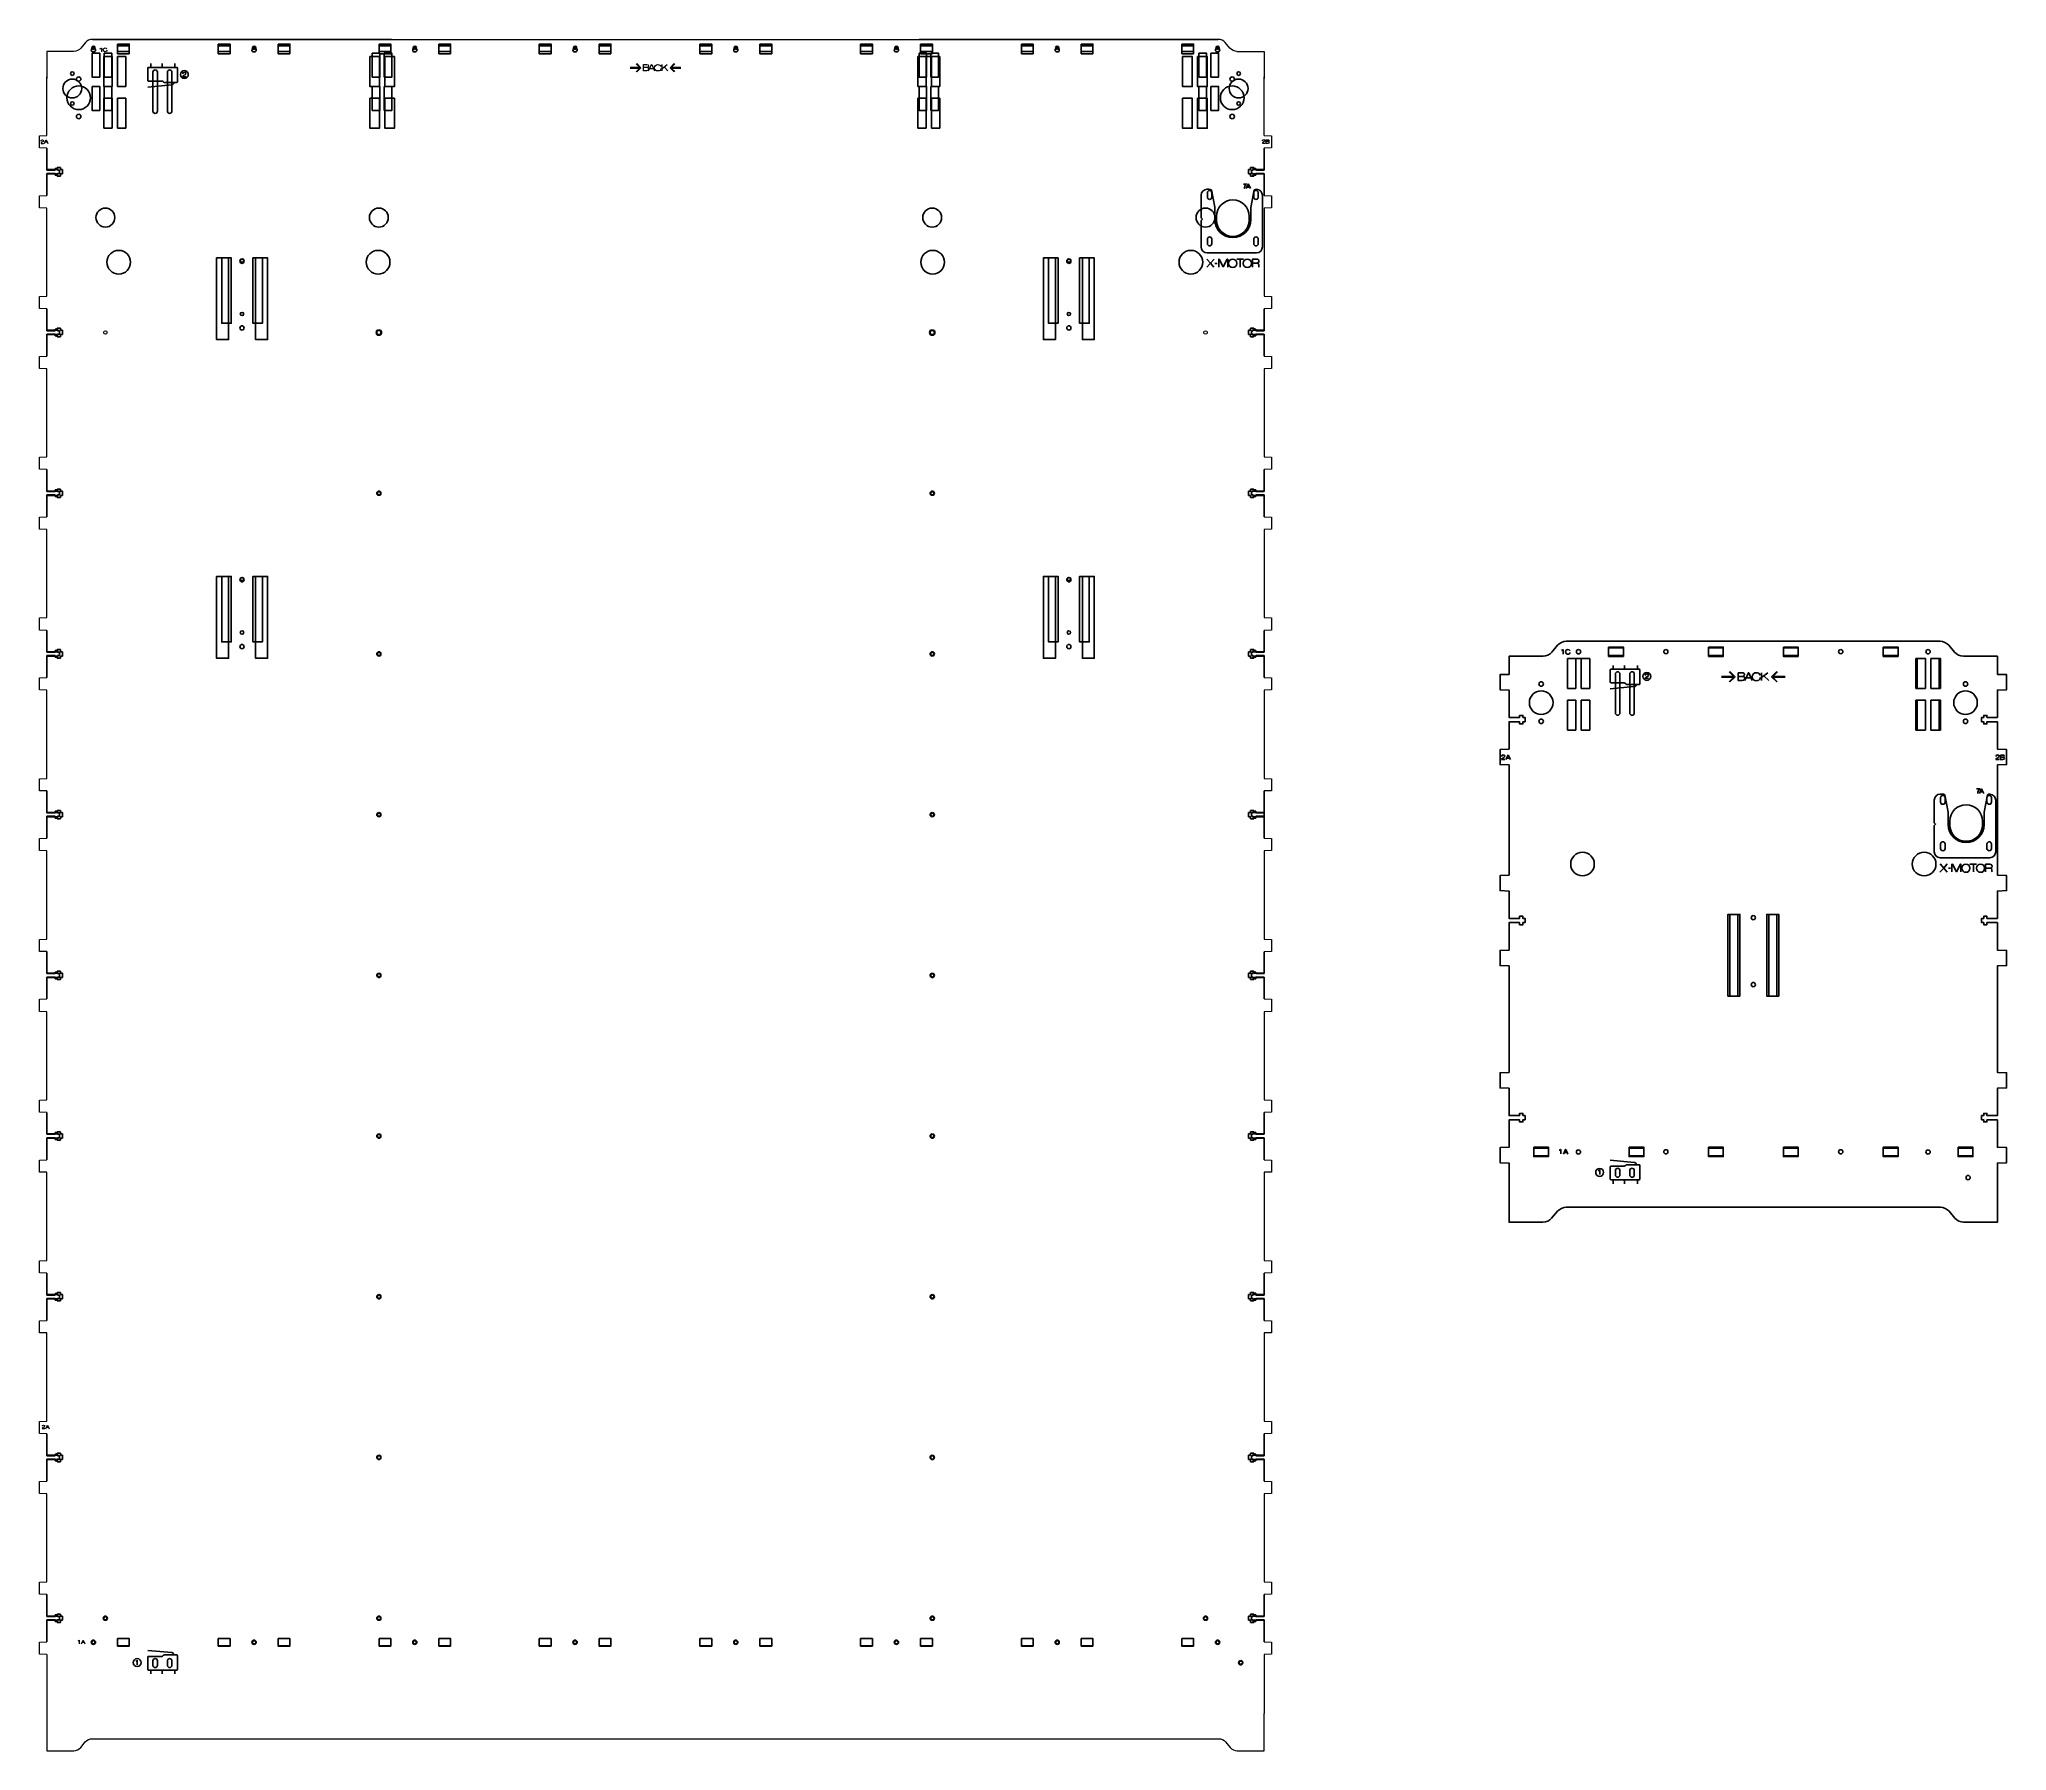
# Model space of a CAD drawing. Header units: millimetres. Extents: x 155 to 1469, y -147 to 996.
import ezdxf

# ---------------------------------------------------------------- set-up
doc = ezdxf.new("R2010")
doc.units = ezdxf.units.MM
doc.layers.get('0').update_dxf_attribs({"color": 18, "lineweight": 25, "true_color": 0x4c0000})
for name, color, linetype, lineweight, true_color in [('Changed Parts', 3, 'Continuous', 25, 0x00ff00), ('New Back', 1, 'Continuous', 0, 0xff0000), ('New Back Text', 5, 'Continuous', 0, 0x0000ff), ('Origional Parts I have changed', 6, 'Continuous', 25, 0xff00ff)]:
    doc.layers.add(name, color=color, linetype=linetype, lineweight=lineweight, true_color=true_color)
for name, color, linetype, true_color in [('CHANGED_PARTS', 3, 'Continuous', 0x00ff00), ('CUTS', 1, 'Continuous', 0xff0000), ('ORIGIONAL_PARTS_THAT_WERE_', 6, 'Continuous', 0xff00ff), ('TEXT', 5, 'Continuous', 0x0000ff)]:
    doc.layers.add(name, color=color, linetype=linetype, true_color=true_color)

msp = doc.modelspace()

# ---------------------------------------------------------------- linework, layer by layer
for p, q in [((747.4, 984.5), (751, 984.5)), ((1181.5, 582.5), (1185.1, 582.5))]:
    msp.add_line(p, q)
at = {"layer": 'Changed Parts'}
for p, q in [((207.3, 986.4), (207.3, 991.6)), ((207.3, 991.6), (215.2, 991.6)), ((207.3, 986.4), (215.2, 986.4)), ((215.2, 986.4), (215.2, 991.6)), ((274.6, 986.4), (274.6, 991.6)), ((274.6, 991.6), (282.5, 991.6)), ((274.6, 986.4), (282.5, 986.4)), ((282.5, 986.4), (282.5, 991.6)), ((314.6, 986.4), (314.6, 991.6)), ((314.6, 991.6), (322.5, 991.6)), ((314.6, 986.4), (322.5, 986.4)), ((322.5, 986.4), (322.5, 991.6)), ((382, 986.4), (382, 991.6)), ((382, 991.6), (389.8, 991.6)), ((382, 986.4), (389.8, 986.4)), ((389.8, 986.4), (389.8, 991.6)), ((422, 986.4), (422, 991.6)), ((422, 991.6), (429.8, 991.6)), ((422, 986.4), (429.8, 986.4)), ((429.8, 986.4), (429.8, 991.6)), ((489, 986.4), (489, 991.6)), ((489, 991.6), (496.9, 991.6)), ((489, 986.4), (496.9, 986.4)), ((496.9, 986.4), (496.9, 991.6)), ((529, 986.4), (529, 991.6)), ((529, 991.6), (536.9, 991.6)), ((529, 986.4), (536.9, 986.4)), ((536.9, 986.4), (536.9, 991.6)), ((596.4, 986.4), (596.4, 991.6)), ((596.4, 991.6), (604.3, 991.6)), ((596.4, 986.4), (604.3, 986.4)), ((604.3, 986.4), (604.3, 991.6)), ((636.4, 986.4), (636.4, 991.6)), ((636.4, 991.6), (644.3, 991.6)), ((636.4, 986.4), (644.3, 986.4)), ((644.3, 986.4), (644.3, 991.6)), ((703.7, 986.4), (703.7, 991.6)), ((703.7, 991.6), (711.6, 991.6)), ((703.7, 986.4), (711.6, 986.4)), ((711.6, 986.4), (711.6, 991.6)), ((743.7, 986.4), (743.7, 991.6)), ((743.7, 991.6), (751.6, 991.6)), ((743.7, 986.4), (751.6, 986.4)), ((751.6, 986.4), (751.6, 991.6)), ((811.1, 986.4), (811.1, 991.6)), ((811.1, 991.6), (818.9, 991.6)), ((811.1, 986.4), (818.9, 986.4)), ((818.9, 986.4), (818.9, 991.6)), ((851.1, 986.4), (851.1, 991.6)), ((851.1, 991.6), (858.9, 991.6)), ((851.1, 986.4), (858.9, 986.4)), ((858.9, 986.4), (858.9, 991.6)), ((918.2, 986.4), (918.2, 991.6)), ((918.2, 991.6), (926.1, 991.6)), ((918.2, 986.4), (926.1, 986.4)), ((926.1, 986.4), (926.1, 991.6)), ((160, 909), (160, 923.4)), ((973.3, 923.3), (973.3, 909)), ((160, 906.1), (160, 891.8)), ((973.3, 906.1), (973.3, 891.8)), ((160, 801.7), (160, 816)), ((973.3, 801.7), (973.3, 816)), ((160, 798.8), (160, 784.4)), ((973.3, 784.4), (973.3, 798.8)), ((160, 694.3), (160, 708.7)), ((973.3, 694.3), (973.3, 708.7)), ((160, 691.4), (160, 677.1)), ((973.3, 677.1), (973.3, 691.4)), ((160, 587), (160, 601.3)), ((973.3, 587), (973.3, 601.3)), ((160, 584.1), (160, 569.8)), ((973.3, 569.7), (973.3, 584.1)), ((160, 479.6), (160, 494)), ((973.3, 479.6), (973.3, 494)), ((160, 476.8), (160, 462.4)), ((973.3, 462.4), (973.3, 476.8)), ((160, 372.3), (160, 386.7)), ((973.3, 372.3), (973.3, 386.6)), ((160, 355.1), (160, 369.4)), ((973.3, 355.1), (973.3, 369.4)), ((160, 279.3), (160, 265)), ((973.3, 265), (973.3, 279.3)), ((160, 262.1), (160, 247.7)), ((973.3, 247.7), (973.3, 262.1)), ((160, 172), (160, 157.6)), ((973.3, 157.6), (973.3, 172)), ((160, 154.8), (160, 140.4)), ((973.3, 154.8), (973.3, 140.4)), ((160, 64.6), (160, 50.3)), ((973.3, 50.3), (973.3, 64.6)), ((160, 47.4), (160, 33.1)), ((973.3, 47.4), (973.3, 33)), ((160, -42.7), (160, -57.1)), ((973.3, -57.1), (973.3, -42.7)), ((160, -59.9), (160, -74.3)), ((973.3, -59.9), (973.3, -74.3)), ((207.3, -77.2), (207.3, -72)), ((207.3, -72), (215.2, -72)), ((207.3, -77.2), (215.2, -77.2)), ((215.2, -77.2), (215.2, -72)), ((274.6, -77.2), (274.6, -72)), ((274.6, -72), (282.5, -72)), ((274.6, -77.2), (282.5, -77.2)), ((282.5, -77.2), (282.5, -72)), ((314.6, -77.2), (314.6, -72)), ((314.6, -72), (322.5, -72)), ((314.6, -77.2), (322.5, -77.2)), ((322.5, -77.2), (322.5, -72)), ((382, -77.2), (382, -72)), ((382, -72), (389.8, -72)), ((382, -77.2), (389.8, -77.2)), ((389.8, -77.2), (389.8, -72)), ((422, -77.2), (422, -72)), ((422, -72), (429.8, -72)), ((422, -77.2), (429.8, -77.2)), ((429.8, -77.2), (429.8, -72)), ((489, -77.2), (489, -72)), ((489, -72), (496.9, -72)), ((489, -77.2), (496.9, -77.2)), ((496.9, -77.2), (496.9, -72)), ((529, -77.2), (529, -72)), ((529, -72), (536.9, -72)), ((529, -77.2), (536.9, -77.2)), ((536.9, -77.2), (536.9, -72)), ((596.4, -77.2), (596.4, -72)), ((596.4, -72), (604.3, -72)), ((596.4, -77.2), (604.3, -77.2)), ((604.3, -77.2), (604.3, -72)), ((636.4, -77.2), (636.4, -72)), ((636.4, -72), (644.3, -72)), ((636.4, -77.2), (644.3, -77.2)), ((644.3, -77.2), (644.3, -72)), ((703.7, -77.2), (703.7, -72)), ((703.7, -72), (711.6, -72)), ((703.7, -77.2), (711.6, -77.2)), ((711.6, -77.2), (711.6, -72)), ((743.7, -77.2), (743.7, -72)), ((743.7, -72), (751.6, -72)), ((743.7, -77.2), (751.6, -77.2)), ((751.6, -77.2), (751.6, -72)), ((811.1, -77.2), (811.1, -72)), ((811.1, -72), (818.9, -72)), ((811.1, -77.2), (818.9, -77.2)), ((818.9, -77.2), (818.9, -72)), ((851.1, -77.2), (851.1, -72)), ((851.1, -72), (858.9, -72)), ((851.1, -77.2), (858.9, -77.2)), ((858.9, -77.2), (858.9, -72)), ((918.2, -77.2), (918.2, -72)), ((918.2, -72), (926.1, -72)), ((918.2, -77.2), (926.1, -77.2)), ((926.1, -77.2), (926.1, -72))]:
    msp.add_line(p, q, dxfattribs=at)
at = {"layer": 'Changed Parts', "color": 3, "true_color": 0x00ff00}
for p, q in [((167, 909), (160, 909)), ((169.2, 910.4), (167, 910.4)), ((167, 910.4), (167, 909)), ((169.2, 909), (169.2, 910.4)), ((170.6, 909), (169.2, 909)), ((170.6, 906.1), (170.6, 909)), ((964.1, 909), (962.7, 909)), ((962.7, 909), (962.7, 906.1)), ((964.1, 910.4), (964.1, 909)), ((966.3, 910.4), (964.1, 910.4)), ((966.3, 909), (966.3, 910.4)), ((973.3, 909), (966.3, 909)), ((160, 906.1), (167, 906.1)), ((167, 906.1), (167, 904.7)), ((167, 904.7), (169.2, 904.7)), ((169.2, 904.7), (169.2, 906.1)), ((169.2, 906.1), (170.6, 906.1)), ((962.7, 906.1), (964.1, 906.1)), ((964.1, 906.1), (964.1, 904.7)), ((964.1, 904.7), (966.3, 904.7)), ((966.3, 904.7), (966.3, 906.1)), ((966.3, 906.1), (973.3, 906.1)), ((167, 801.7), (160, 801.7)), ((169.2, 803.1), (167, 803.1)), ((167, 803.1), (167, 801.7)), ((169.2, 801.7), (169.2, 803.1)), ((170.6, 801.7), (169.2, 801.7)), ((170.6, 798.8), (170.6, 801.7)), ((964.1, 801.7), (962.7, 801.7)), ((962.7, 801.7), (962.7, 798.8)), ((966.3, 803.1), (964.1, 803.1)), ((964.1, 803.1), (964.1, 801.7)), ((966.3, 801.7), (966.3, 803.1)), ((973.3, 801.7), (966.3, 801.7)), ((160, 798.8), (167, 798.8)), ((167, 798.8), (167, 797.4)), ((167, 797.4), (169.2, 797.4)), ((169.2, 797.4), (169.2, 798.8)), ((169.2, 798.8), (170.6, 798.8)), ((962.7, 798.8), (964.1, 798.8)), ((964.1, 798.8), (964.1, 797.4)), ((964.1, 797.4), (966.3, 797.4)), ((966.3, 797.4), (966.3, 798.8)), ((966.3, 798.8), (973.3, 798.8)), ((167, 694.3), (160, 694.3)), ((160, 691.4), (167, 691.4)), ((169.2, 695.7), (167, 695.7)), ((167, 695.7), (167, 694.3)), ((167, 691.4), (167, 690)), ((167, 690), (169.2, 690)), ((169.2, 694.3), (169.2, 695.7)), ((170.6, 694.3), (169.2, 694.3)), ((169.2, 690), (169.2, 691.4)), ((169.2, 691.4), (170.6, 691.4)), ((170.6, 691.4), (170.6, 694.3)), ((964.1, 694.3), (962.7, 694.3)), ((962.7, 694.3), (962.7, 691.4)), ((962.7, 691.4), (964.1, 691.4)), ((964.1, 695.7), (964.1, 694.3)), ((966.3, 695.7), (964.1, 695.7)), ((964.1, 691.4), (964.1, 690)), ((964.1, 690), (966.3, 690)), ((966.3, 694.3), (966.3, 695.7)), ((973.3, 694.3), (966.3, 694.3)), ((966.3, 690), (966.3, 691.4)), ((966.3, 691.4), (973.3, 691.4)), ((167, 587), (160, 587)), ((160, 584.1), (167, 584.1)), ((169.2, 588.4), (167, 588.4)), ((167, 588.4), (167, 587)), ((167, 584.1), (167, 582.7)), ((167, 582.7), (169.2, 582.7)), ((169.2, 587), (169.2, 588.4)), ((170.6, 587), (169.2, 587)), ((169.2, 582.7), (169.2, 584.1)), ((169.2, 584.1), (170.6, 584.1)), ((170.6, 584.1), (170.6, 587)), ((964.1, 587), (962.7, 587)), ((962.7, 587), (962.7, 584.1)), ((962.7, 584.1), (964.1, 584.1)), ((966.3, 588.4), (964.1, 588.4)), ((964.1, 588.4), (964.1, 587)), ((964.1, 584.1), (964.1, 582.7)), ((964.1, 582.7), (966.3, 582.7)), ((966.3, 587), (966.3, 588.4)), ((973.3, 587), (966.3, 587)), ((966.3, 582.7), (966.3, 584.1)), ((966.3, 584.1), (973.3, 584.1)), ((167, 479.6), (160, 479.6)), ((160, 476.8), (167, 476.8)), ((169.2, 481), (167, 481)), ((167, 481), (167, 479.6)), ((167, 476.8), (167, 475.4)), ((167, 475.4), (169.2, 475.4)), ((169.2, 479.6), (169.2, 481)), ((170.6, 479.6), (169.2, 479.6)), ((169.2, 475.4), (169.2, 476.8)), ((169.2, 476.8), (170.6, 476.8)), ((170.6, 476.8), (170.6, 479.6)), ((964.1, 479.6), (962.7, 479.6)), ((962.7, 479.6), (962.7, 476.8)), ((962.7, 476.8), (964.1, 476.8)), ((966.3, 481), (964.1, 481)), ((964.1, 481), (964.1, 479.6)), ((964.1, 476.8), (964.1, 475.4)), ((964.1, 475.4), (966.3, 475.4)), ((966.3, 479.6), (966.3, 481)), ((973.3, 479.6), (966.3, 479.6)), ((966.3, 475.4), (966.3, 476.8)), ((966.3, 476.8), (973.3, 476.8)), ((167, 372.3), (160, 372.3)), ((160, 369.4), (167, 369.4)), ((169.2, 373.7), (167, 373.7)), ((167, 373.7), (167, 372.3)), ((167, 369.4), (167, 368)), ((167, 368), (169.2, 368)), ((169.2, 372.3), (169.2, 373.7)), ((170.6, 372.3), (169.2, 372.3)), ((169.2, 368), (169.2, 369.4)), ((169.2, 369.4), (170.6, 369.4)), ((170.6, 369.4), (170.6, 372.3)), ((964.1, 372.3), (962.7, 372.3)), ((962.7, 372.3), (962.7, 369.4)), ((962.7, 369.4), (964.1, 369.4)), ((966.3, 373.7), (964.1, 373.7)), ((964.1, 373.7), (964.1, 372.3)), ((964.1, 369.4), (964.1, 368)), ((964.1, 368), (966.3, 368)), ((966.3, 372.3), (966.3, 373.7)), ((973.3, 372.3), (966.3, 372.3)), ((966.3, 368), (966.3, 369.4)), ((966.3, 369.4), (973.3, 369.4)), ((167, 265), (160, 265)), ((169.2, 266.4), (167, 266.4)), ((167, 266.4), (167, 265)), ((169.2, 265), (169.2, 266.4)), ((170.6, 265), (169.2, 265)), ((170.6, 262.1), (170.6, 265)), ((964.1, 265), (962.7, 265)), ((962.7, 265), (962.7, 262.1)), ((966.3, 266.4), (964.1, 266.4)), ((964.1, 266.4), (964.1, 265)), ((966.3, 265), (966.3, 266.4)), ((973.3, 265), (966.3, 265)), ((160, 262.1), (167, 262.1)), ((167, 262.1), (167, 260.7)), ((167, 260.7), (169.2, 260.7)), ((169.2, 260.7), (169.2, 262.1)), ((169.2, 262.1), (170.6, 262.1)), ((962.7, 262.1), (964.1, 262.1)), ((964.1, 262.1), (964.1, 260.7)), ((964.1, 260.7), (966.3, 260.7)), ((966.3, 260.7), (966.3, 262.1)), ((966.3, 262.1), (973.3, 262.1)), ((169.2, 159), (167, 159)), ((167, 159), (167, 157.6)), ((169.2, 157.6), (169.2, 159)), ((964.1, 159), (964.1, 157.6)), ((966.3, 159), (964.1, 159)), ((966.3, 157.6), (966.3, 159)), ((167, 157.6), (160, 157.6)), ((160, 154.8), (167, 154.8)), ((167, 154.8), (167, 153.4)), ((167, 153.4), (169.2, 153.4)), ((170.6, 157.6), (169.2, 157.6)), ((169.2, 153.4), (169.2, 154.8)), ((169.2, 154.8), (170.6, 154.8)), ((170.6, 154.8), (170.6, 157.6)), ((964.1, 157.6), (962.7, 157.6)), ((962.7, 157.6), (962.7, 154.8)), ((962.7, 154.8), (964.1, 154.8)), ((964.1, 154.8), (964.1, 153.4)), ((964.1, 153.4), (966.3, 153.4)), ((973.3, 157.6), (966.3, 157.6)), ((966.3, 153.4), (966.3, 154.8)), ((966.3, 154.8), (973.3, 154.8)), ((167, 50.3), (160, 50.3)), ((160, 47.4), (167, 47.4)), ((169.2, 51.7), (167, 51.7)), ((167, 51.7), (167, 50.3)), ((167, 47.4), (167, 46)), ((167, 46), (169.2, 46)), ((169.2, 50.3), (169.2, 51.7)), ((170.6, 50.3), (169.2, 50.3)), ((169.2, 46), (169.2, 47.4)), ((169.2, 47.4), (170.6, 47.4)), ((170.6, 47.4), (170.6, 50.3)), ((964.1, 50.3), (962.7, 50.3)), ((962.7, 50.3), (962.7, 47.4)), ((962.7, 47.4), (964.1, 47.4)), ((966.3, 51.7), (964.1, 51.7)), ((964.1, 51.7), (964.1, 50.3)), ((964.1, 47.4), (964.1, 46)), ((964.1, 46), (966.3, 46)), ((966.3, 50.3), (966.3, 51.7)), ((973.3, 50.3), (966.3, 50.3)), ((966.3, 46), (966.3, 47.4)), ((966.3, 47.4), (973.3, 47.4)), ((167, -57.1), (160, -57.1)), ((160, -59.9), (167, -59.9)), ((169.2, -55.7), (167, -55.7)), ((167, -55.7), (167, -57.1)), ((167, -59.9), (167, -61.3)), ((167, -61.3), (169.2, -61.3)), ((169.2, -57.1), (169.2, -55.7)), ((170.6, -57.1), (169.2, -57.1)), ((169.2, -61.3), (169.2, -59.9)), ((169.2, -59.9), (170.6, -59.9)), ((170.6, -59.9), (170.6, -57.1)), ((964.1, -57.1), (962.7, -57.1)), ((962.7, -57.1), (962.7, -59.9)), ((962.7, -59.9), (964.1, -59.9)), ((966.3, -55.7), (964.1, -55.7)), ((964.1, -55.7), (964.1, -57.1)), ((964.1, -59.9), (964.1, -61.3)), ((964.1, -61.3), (966.3, -61.3)), ((966.3, -57.1), (966.3, -55.7)), ((973.3, -57.1), (966.3, -57.1)), ((966.3, -61.3), (966.3, -59.9)), ((966.3, -59.9), (973.3, -59.9))]:
    msp.add_line(p, q, dxfattribs=at)
for points in [[(375.9, 984.5), (382.3, 984.5), (382.3, 964.5), (375.9, 964.5), (375.9, 984.5), (375.9, 984.5)], [(385.9, 984.5), (392.3, 984.5), (392.3, 964.5), (385.9, 964.5), (385.9, 984.5), (385.9, 984.5)], [(918.8, 984.5), (925.2, 984.5), (925.2, 964.5), (918.8, 964.5), (918.8, 984.5), (918.8, 984.5)], [(928.8, 984.5), (935.2, 984.5), (935.2, 964.5), (928.8, 964.5), (928.8, 984.5), (928.8, 984.5)], [(375.9, 956.7), (382.3, 956.7), (382.3, 936.7), (375.9, 936.7), (375.9, 956.7), (375.9, 956.7)], [(385.9, 956.7), (392.3, 956.7), (392.3, 936.7), (385.9, 936.7), (385.9, 956.7), (385.9, 956.7)], [(918.8, 956.7), (925.2, 956.7), (925.2, 936.7), (918.8, 936.7), (918.8, 956.7), (918.8, 956.7)], [(928.8, 956.7), (935.2, 956.7), (935.2, 936.7), (928.8, 936.7), (928.8, 956.7), (928.8, 956.7)], [(273.5, 829.3), (273.5, 850.1), (281.5, 850.1), (281.5, 795.5), (273.5, 795.5), (273.5, 829.3), (273.5, 829.3)], [(307.5, 821.8), (307.5, 795.5), (299.5, 795.5), (299.5, 850.1), (307.5, 850.1), (307.5, 821.8), (307.5, 821.8)], [(825.8, 829.3), (825.8, 850.1), (833.8, 850.1), (833.8, 795.5), (825.8, 795.5), (825.8, 829.3), (825.8, 829.3)], [(859.8, 821.8), (859.8, 795.5), (851.8, 795.5), (851.8, 850.1), (859.8, 850.1), (859.8, 821.8), (859.8, 821.8)], [(273.5, 616.5), (273.5, 637.3), (281.5, 637.3), (281.5, 582.7), (273.5, 582.7), (273.5, 616.5), (273.5, 616.5)], [(307.5, 609), (307.5, 582.7), (299.5, 582.7), (299.5, 637.3), (307.5, 637.3), (307.5, 609), (307.5, 609)], [(825.8, 616.5), (825.8, 637.3), (833.8, 637.3), (833.8, 582.7), (825.8, 582.7), (825.8, 616.5), (825.8, 616.5)], [(859.8, 609), (859.8, 582.7), (851.8, 582.7), (851.8, 637.3), (859.8, 637.3), (859.8, 609), (859.8, 609)]]:
    msp.add_lwpolyline(points, dxfattribs=at)
for points in [[(189.8, 989), (189.8, 989.8), (190.4, 990.4), (191.2, 990.4)], [(191.2, 987.6), (190.4, 987.6), (189.8, 988.2), (189.8, 989)], [(191.2, 990.4), (192, 990.4), (192.6, 989.8), (192.6, 989)], [(192.6, 989), (192.6, 988.2), (192, 987.6), (191.2, 987.6)], [(297.1, 989), (297.1, 989.8), (297.8, 990.4), (298.6, 990.4)], [(298.6, 987.6), (297.8, 987.6), (297.1, 988.2), (297.1, 989)], [(298.6, 990.4), (299.3, 990.4), (300, 989.8), (300, 989)], [(300, 989), (300, 988.2), (299.3, 987.6), (298.6, 987.6)], [(404.5, 989), (404.5, 989.8), (405.1, 990.4), (405.9, 990.4)], [(405.9, 987.6), (405.1, 987.6), (404.5, 988.2), (404.5, 989)], [(405.9, 990.4), (406.7, 990.4), (407.3, 989.8), (407.3, 989)], [(407.3, 989), (407.3, 988.2), (406.7, 987.6), (405.9, 987.6)], [(511.5, 989), (511.5, 989.8), (512.2, 990.4), (513, 990.4)], [(513, 987.6), (512.2, 987.6), (511.5, 988.2), (511.5, 989)], [(513, 990.4), (513.8, 990.4), (514.4, 989.8), (514.4, 989)], [(514.4, 989), (514.4, 988.2), (513.8, 987.6), (513, 987.6)], [(618.9, 989), (618.9, 989.8), (619.5, 990.4), (620.3, 990.4)], [(620.3, 987.6), (619.5, 987.6), (618.9, 988.2), (618.9, 989)], [(620.3, 990.4), (621.1, 990.4), (621.7, 989.8), (621.7, 989)], [(621.7, 989), (621.7, 988.2), (621.1, 987.6), (620.3, 987.6)], [(726.2, 989), (726.2, 989.8), (726.9, 990.4), (727.7, 990.4)], [(727.7, 987.6), (726.9, 987.6), (726.2, 988.2), (726.2, 989)], [(727.7, 990.4), (728.4, 990.4), (729.1, 989.8), (729.1, 989)], [(729.1, 989), (729.1, 988.2), (728.4, 987.6), (727.7, 987.6)], [(833.6, 989), (833.6, 989.8), (834.2, 990.4), (835, 990.4)], [(835, 987.6), (834.2, 987.6), (833.6, 988.2), (833.6, 989)], [(835, 990.4), (835.8, 990.4), (836.4, 989.8), (836.4, 989)], [(836.4, 989), (836.4, 988.2), (835.8, 987.6), (835, 987.6)], [(940.7, 989), (940.7, 989.8), (941.4, 990.4), (942.2, 990.4)], [(942.2, 987.6), (941.4, 987.6), (940.7, 988.2), (940.7, 989)], [(942.2, 990.4), (943, 990.4), (943.6, 989.8), (943.6, 989)], [(943.6, 989), (943.6, 988.2), (943, 987.6), (942.2, 987.6)], [(181.4, 964.9), (177, 964.9), (173.5, 961.4), (173.5, 957)], [(181.4, 971), (180.5, 971), (179.9, 970.3), (179.9, 969.5)], [(179.9, 969.5), (179.9, 968.7), (180.5, 968), (181.4, 968)], [(182.9, 969.5), (182.9, 970.3), (182.2, 971), (181.4, 971)], [(181.4, 968), (182.2, 968), (182.9, 968.7), (182.9, 969.5)], [(189.3, 957), (189.3, 961.4), (185.7, 964.9), (181.4, 964.9)], [(951.9, 964.9), (947.6, 964.9), (944, 961.4), (944, 957)], [(951.9, 971), (951.1, 971), (950.4, 970.3), (950.4, 969.5)], [(950.4, 969.5), (950.4, 968.7), (951.1, 968), (951.9, 968)], [(953.4, 969.5), (953.4, 970.3), (952.8, 971), (951.9, 971)], [(951.9, 968), (952.8, 968), (953.4, 968.7), (953.4, 969.5)], [(959.8, 957), (959.8, 961.4), (956.3, 964.9), (951.9, 964.9)], [(173.5, 957), (173.5, 952.6), (177, 949.1), (181.4, 949.1)], [(181.4, 949.1), (185.7, 949.1), (189.3, 952.6), (189.3, 957)], [(944, 957), (944, 952.6), (947.6, 949.1), (951.9, 949.1)], [(951.9, 949.1), (956.3, 949.1), (959.8, 952.6), (959.8, 957)], [(181.4, 946), (180.5, 946), (179.9, 945.3), (179.9, 944.5)], [(179.9, 944.5), (179.9, 943.7), (180.5, 943), (181.4, 943)], [(182.9, 944.5), (182.9, 945.3), (182.2, 946), (181.4, 946)], [(181.4, 943), (182.2, 943), (182.9, 943.7), (182.9, 944.5)], [(951.9, 946), (951.1, 946), (950.4, 945.3), (950.4, 944.5)], [(950.4, 944.5), (950.4, 943.7), (951.1, 943), (951.9, 943)], [(953.4, 944.5), (953.4, 945.3), (952.8, 946), (951.9, 946)], [(951.9, 943), (952.8, 943), (953.4, 943.7), (953.4, 944.5)], [(381.4, 855.1), (377, 855.1), (373.5, 851.5), (373.5, 847.2)], [(389.3, 847.2), (389.3, 851.5), (385.7, 855.1), (381.4, 855.1)], [(924.3, 855.1), (919.9, 855.1), (916.4, 851.5), (916.4, 847.2)], [(932.2, 847.2), (932.2, 851.5), (928.6, 855.1), (924.3, 855.1)], [(290.5, 849.3), (289.7, 849.3), (289.1, 848.7), (289.1, 847.9)], [(289.1, 847.9), (289.1, 847.1), (289.7, 846.4), (290.5, 846.4)], [(291.9, 847.9), (291.9, 848.7), (291.3, 849.3), (290.5, 849.3)], [(290.5, 846.4), (291.3, 846.4), (291.9, 847.1), (291.9, 847.9)], [(373.5, 847.2), (373.5, 842.8), (377, 839.3), (381.4, 839.3)], [(381.4, 839.3), (385.7, 839.3), (389.3, 842.8), (389.3, 847.2)], [(842.8, 849.3), (842, 849.3), (841.4, 848.7), (841.4, 847.9)], [(841.4, 847.9), (841.4, 847.1), (842, 846.4), (842.8, 846.4)], [(844.2, 847.9), (844.2, 848.7), (843.6, 849.3), (842.8, 849.3)], [(842.8, 846.4), (843.6, 846.4), (844.2, 847.1), (844.2, 847.9)], [(916.4, 847.2), (916.4, 842.8), (919.9, 839.3), (924.3, 839.3)], [(924.3, 839.3), (928.6, 839.3), (932.2, 842.8), (932.2, 847.2)], [(290.5, 804.7), (289.7, 804.7), (289.1, 804), (289.1, 803.2)], [(289.1, 803.2), (289.1, 802.4), (289.7, 801.8), (290.5, 801.8)], [(291.9, 803.2), (291.9, 804), (291.3, 804.7), (290.5, 804.7)], [(290.5, 801.8), (291.3, 801.8), (291.9, 802.4), (291.9, 803.2)], [(380.1, 800.2), (380.1, 801.2), (380.9, 802), (381.9, 802)], [(381.9, 802), (382.9, 802), (383.7, 801.2), (383.7, 800.2)], [(749.7, 800.2), (749.7, 801.2), (750.5, 802), (751.5, 802)], [(751.5, 802), (752.5, 802), (753.3, 801.2), (753.3, 800.2)], [(842.8, 804.7), (842, 804.7), (841.4, 804), (841.4, 803.2)], [(841.4, 803.2), (841.4, 802.4), (842, 801.8), (842.8, 801.8)], [(844.2, 803.2), (844.2, 804), (843.6, 804.7), (842.8, 804.7)], [(842.8, 801.8), (843.6, 801.8), (844.2, 802.4), (844.2, 803.2)], [(381.9, 798.4), (380.9, 798.4), (380.1, 799.2), (380.1, 800.2)], [(383.7, 800.2), (383.7, 799.2), (382.9, 798.4), (381.9, 798.4)], [(751.5, 798.4), (750.5, 798.4), (749.7, 799.2), (749.7, 800.2)], [(753.3, 800.2), (753.3, 799.2), (752.5, 798.4), (751.5, 798.4)], [(380.5, 692.9), (380.5, 693.7), (381.1, 694.3), (381.9, 694.3)], [(381.9, 691.5), (381.1, 691.5), (380.5, 692.1), (380.5, 692.9)], [(381.9, 694.3), (382.7, 694.3), (383.3, 693.7), (383.3, 692.9)], [(383.3, 692.9), (383.3, 692.1), (382.7, 691.5), (381.9, 691.5)], [(750.1, 692.9), (750.1, 693.7), (750.7, 694.3), (751.5, 694.3)], [(751.5, 691.5), (750.7, 691.5), (750.1, 692.1), (750.1, 692.9)], [(751.5, 694.3), (752.3, 694.3), (753, 693.7), (753, 692.9)], [(753, 692.9), (753, 692.1), (752.3, 691.5), (751.5, 691.5)], [(290.5, 636.5), (289.7, 636.5), (289.1, 635.9), (289.1, 635.1)], [(289.1, 635.1), (289.1, 634.3), (289.7, 633.7), (290.5, 633.7)], [(291.9, 635.1), (291.9, 635.9), (291.3, 636.5), (290.5, 636.5)], [(290.5, 633.7), (291.3, 633.7), (291.9, 634.3), (291.9, 635.1)], [(842.8, 636.5), (842, 636.5), (841.4, 635.9), (841.4, 635.1)], [(841.4, 635.1), (841.4, 634.3), (842, 633.7), (842.8, 633.7)], [(844.2, 635.1), (844.2, 635.9), (843.6, 636.5), (842.8, 636.5)], [(842.8, 633.7), (843.6, 633.7), (844.2, 634.3), (844.2, 635.1)], [(290.5, 591.9), (289.7, 591.9), (289.1, 591.2), (289.1, 590.5)], [(291.9, 590.5), (291.9, 591.2), (291.3, 591.9), (290.5, 591.9)], [(842.8, 591.9), (842, 591.9), (841.4, 591.2), (841.4, 590.5)], [(844.2, 590.5), (844.2, 591.2), (843.6, 591.9), (842.8, 591.9)], [(289.1, 590.5), (289.1, 589.7), (289.7, 589), (290.5, 589)], [(290.5, 589), (291.3, 589), (291.9, 589.7), (291.9, 590.5)], [(380.5, 585.5), (380.5, 586.3), (381.1, 587), (381.9, 587)], [(381.9, 584.1), (381.1, 584.1), (380.5, 584.8), (380.5, 585.5)], [(381.9, 587), (382.7, 587), (383.3, 586.3), (383.3, 585.5)], [(383.3, 585.5), (383.3, 584.8), (382.7, 584.1), (381.9, 584.1)], [(750.1, 585.5), (750.1, 586.3), (750.7, 587), (751.5, 587)], [(751.5, 584.1), (750.7, 584.1), (750.1, 584.8), (750.1, 585.5)], [(751.5, 587), (752.3, 587), (753, 586.3), (753, 585.5)], [(753, 585.5), (753, 584.8), (752.3, 584.1), (751.5, 584.1)], [(841.4, 590.5), (841.4, 589.7), (842, 589), (842.8, 589)], [(842.8, 589), (843.6, 589), (844.2, 589.7), (844.2, 590.5)], [(1158.3, 567), (1157.4, 567), (1156.8, 566.3), (1156.8, 565.5)], [(1156.8, 565.5), (1156.8, 564.7), (1157.4, 564), (1158.3, 564)], [(1159.8, 565.5), (1159.8, 566.3), (1159.1, 567), (1158.3, 567)], [(1158.3, 564), (1159.1, 564), (1159.8, 564.7), (1159.8, 565.5)], [(1158.3, 560.9), (1153.9, 560.9), (1150.4, 557.4), (1150.4, 553)], [(1150.4, 553), (1150.4, 548.6), (1153.9, 545.1), (1158.3, 545.1)], [(1166.2, 553), (1166.2, 557.4), (1162.6, 560.9), (1158.3, 560.9)], [(1158.3, 545.1), (1162.6, 545.1), (1166.2, 548.6), (1166.2, 553)], [(1158.3, 542), (1157.4, 542), (1156.8, 541.3), (1156.8, 540.5)], [(1156.8, 540.5), (1156.8, 539.7), (1157.4, 539), (1158.3, 539)], [(1159.8, 540.5), (1159.8, 541.3), (1159.1, 542), (1158.3, 542)], [(1158.3, 539), (1159.1, 539), (1159.8, 539.7), (1159.8, 540.5)], [(380.5, 478.2), (380.5, 479), (381.1, 479.6), (381.9, 479.6)], [(381.9, 476.8), (381.1, 476.8), (380.5, 477.4), (380.5, 478.2)], [(381.9, 479.6), (382.7, 479.6), (383.3, 479), (383.3, 478.2)], [(383.3, 478.2), (383.3, 477.4), (382.7, 476.8), (381.9, 476.8)], [(750.1, 478.2), (750.1, 479), (750.7, 479.6), (751.5, 479.6)], [(751.5, 476.8), (750.7, 476.8), (750.1, 477.4), (750.1, 478.2)], [(751.5, 479.6), (752.3, 479.6), (753, 479), (753, 478.2)], [(753, 478.2), (753, 477.4), (752.3, 476.8), (751.5, 476.8)], [(380.5, 370.9), (380.5, 371.7), (381.1, 372.3), (381.9, 372.3)], [(381.9, 369.4), (381.1, 369.4), (380.5, 370.1), (380.5, 370.9)], [(381.9, 372.3), (382.7, 372.3), (383.3, 371.7), (383.3, 370.9)], [(383.3, 370.9), (383.3, 370.1), (382.7, 369.4), (381.9, 369.4)], [(750.1, 370.9), (750.1, 371.7), (750.7, 372.3), (751.5, 372.3)], [(751.5, 369.4), (750.7, 369.4), (750.1, 370.1), (750.1, 370.9)], [(751.5, 372.3), (752.3, 372.3), (753, 371.7), (753, 370.9)], [(753, 370.9), (753, 370.1), (752.3, 369.4), (751.5, 369.4)], [(380.5, 263.5), (380.5, 264.3), (381.1, 265), (381.9, 265)], [(381.9, 262.1), (381.1, 262.1), (380.5, 262.7), (380.5, 263.5)], [(381.9, 265), (382.7, 265), (383.3, 264.3), (383.3, 263.5)], [(383.3, 263.5), (383.3, 262.7), (382.7, 262.1), (381.9, 262.1)], [(750.1, 263.5), (750.1, 264.3), (750.7, 265), (751.5, 265)], [(751.5, 262.1), (750.7, 262.1), (750.1, 262.7), (750.1, 263.5)], [(751.5, 265), (752.3, 265), (753, 264.3), (753, 263.5)], [(753, 263.5), (753, 262.7), (752.3, 262.1), (751.5, 262.1)], [(380.5, 156.2), (380.5, 157), (381.1, 157.6), (381.9, 157.6)], [(381.9, 154.8), (381.1, 154.8), (380.5, 155.4), (380.5, 156.2)], [(381.9, 157.6), (382.7, 157.6), (383.3, 157), (383.3, 156.2)], [(383.3, 156.2), (383.3, 155.4), (382.7, 154.8), (381.9, 154.8)], [(750.1, 156.2), (750.1, 157), (750.7, 157.6), (751.5, 157.6)], [(751.5, 154.8), (750.7, 154.8), (750.1, 155.4), (750.1, 156.2)], [(751.5, 157.6), (752.3, 157.6), (753, 157), (753, 156.2)], [(753, 156.2), (753, 155.4), (752.3, 154.8), (751.5, 154.8)], [(380.5, 48.8), (380.5, 49.6), (381.1, 50.3), (381.9, 50.3)], [(381.9, 47.4), (381.1, 47.4), (380.5, 48.1), (380.5, 48.8)], [(381.9, 50.3), (382.7, 50.3), (383.3, 49.6), (383.3, 48.8)], [(383.3, 48.8), (383.3, 48.1), (382.7, 47.4), (381.9, 47.4)], [(750.1, 48.8), (750.1, 49.6), (750.7, 50.3), (751.5, 50.3)], [(751.5, 47.4), (750.7, 47.4), (750.1, 48.1), (750.1, 48.8)], [(751.5, 50.3), (752.3, 50.3), (753, 49.6), (753, 48.8)], [(753, 48.8), (753, 48.1), (752.3, 47.4), (751.5, 47.4)], [(197.8, -58.5), (197.8, -57.7), (198.4, -57.1), (199.2, -57.1)], [(199.2, -59.9), (198.4, -59.9), (197.8, -59.3), (197.8, -58.5)], [(199.2, -57.1), (200, -57.1), (200.6, -57.7), (200.6, -58.5)], [(200.6, -58.5), (200.6, -59.3), (200, -59.9), (199.2, -59.9)], [(380.5, -58.5), (380.5, -57.7), (381.1, -57.1), (381.9, -57.1)], [(381.9, -59.9), (381.1, -59.9), (380.5, -59.3), (380.5, -58.5)], [(381.9, -57.1), (382.7, -57.1), (383.3, -57.7), (383.3, -58.5)], [(383.3, -58.5), (383.3, -59.3), (382.7, -59.9), (381.9, -59.9)], [(750.1, -58.5), (750.1, -57.7), (750.7, -57.1), (751.5, -57.1)], [(751.5, -59.9), (750.7, -59.9), (750.1, -59.3), (750.1, -58.5)], [(751.5, -57.1), (752.3, -57.1), (753, -57.7), (753, -58.5)], [(753, -58.5), (753, -59.3), (752.3, -59.9), (751.5, -59.9)], [(932.7, -58.5), (932.7, -57.7), (933.3, -57.1), (934.1, -57.1)], [(934.1, -59.9), (933.3, -59.9), (932.7, -59.3), (932.7, -58.5)], [(934.1, -57.1), (934.9, -57.1), (935.5, -57.7), (935.5, -58.5)], [(935.5, -58.5), (935.5, -59.3), (934.9, -59.9), (934.1, -59.9)], [(189.8, -74.6), (189.8, -73.8), (190.4, -73.1), (191.2, -73.1)], [(191.2, -76), (190.4, -76), (189.8, -75.3), (189.8, -74.6)], [(191.2, -73.1), (192, -73.1), (192.6, -73.8), (192.6, -74.6)], [(192.6, -74.6), (192.6, -75.3), (192, -76), (191.2, -76)], [(297.1, -74.6), (297.1, -73.8), (297.8, -73.1), (298.6, -73.1)], [(298.6, -76), (297.8, -76), (297.1, -75.3), (297.1, -74.6)], [(298.6, -73.1), (299.3, -73.1), (300, -73.8), (300, -74.6)], [(300, -74.6), (300, -75.3), (299.3, -76), (298.6, -76)], [(404.5, -74.6), (404.5, -73.8), (405.1, -73.1), (405.9, -73.1)], [(405.9, -76), (405.1, -76), (404.5, -75.3), (404.5, -74.6)], [(405.9, -73.1), (406.7, -73.1), (407.3, -73.8), (407.3, -74.6)], [(407.3, -74.6), (407.3, -75.3), (406.7, -76), (405.9, -76)], [(511.5, -74.6), (511.5, -73.8), (512.2, -73.1), (513, -73.1)], [(513, -76), (512.2, -76), (511.5, -75.3), (511.5, -74.6)], [(513, -73.1), (513.8, -73.1), (514.4, -73.8), (514.4, -74.6)], [(514.4, -74.6), (514.4, -75.3), (513.8, -76), (513, -76)], [(618.9, -74.6), (618.9, -73.8), (619.5, -73.1), (620.3, -73.1)], [(620.3, -76), (619.5, -76), (618.9, -75.3), (618.9, -74.6)], [(620.3, -73.1), (621.1, -73.1), (621.7, -73.8), (621.7, -74.6)], [(621.7, -74.6), (621.7, -75.3), (621.1, -76), (620.3, -76)], [(726.2, -74.6), (726.2, -73.8), (726.9, -73.1), (727.7, -73.1)], [(727.7, -76), (726.9, -76), (726.2, -75.3), (726.2, -74.6)], [(727.7, -73.1), (728.4, -73.1), (729.1, -73.8), (729.1, -74.6)], [(729.1, -74.6), (729.1, -75.3), (728.4, -76), (727.7, -76)], [(833.6, -74.6), (833.6, -73.8), (834.2, -73.1), (835, -73.1)], [(835, -76), (834.2, -76), (833.6, -75.3), (833.6, -74.6)], [(835, -73.1), (835.8, -73.1), (836.4, -73.8), (836.4, -74.6)], [(836.4, -74.6), (836.4, -75.3), (835.8, -76), (835, -76)], [(940.7, -74.6), (940.7, -73.8), (941.4, -73.1), (942.2, -73.1)], [(942.2, -76), (941.4, -76), (940.7, -75.3), (940.7, -74.6)], [(942.2, -73.1), (943, -73.1), (943.6, -73.8), (943.6, -74.6)], [(943.6, -74.6), (943.6, -75.3), (943, -76), (942.2, -76)], [(956.2, -88.3), (956.2, -87.5), (956.8, -86.8), (957.6, -86.8)], [(957.6, -89.7), (956.8, -89.7), (956.2, -89), (956.2, -88.3)], [(957.6, -86.8), (958.4, -86.8), (959, -87.5), (959, -88.3)], [(959, -88.3), (959, -89), (958.4, -89.7), (957.6, -89.7)]]:
    msp.add_open_spline(points, degree=3, dxfattribs=at)
at = {"layer": 'CHANGED_PARTS'}
for p, q in [((198.1, 984.5), (198.1, 964.5)), ((198.1, 984.5), (203.7, 984.5)), ((203.7, 984.5), (203.7, 964.5)), ((207.3, 984.5), (207.3, 964.5)), ((207.3, 984.5), (212.9, 984.5)), ((212.9, 984.5), (212.9, 964.5)), ((741.8, 984.5), (741.8, 964.5)), ((741.8, 984.5), (747.4, 984.5)), ((747.4, 984.5), (747.4, 964.5)), ((751, 984.5), (751, 964.5)), ((751, 984.5), (756.6, 984.5)), ((756.6, 984.5), (756.6, 964.5)), ((198.1, 964.5), (203.7, 964.5)), ((207.3, 964.5), (212.9, 964.5)), ((741.8, 964.5), (747.4, 964.5)), ((751, 964.5), (756.6, 964.5)), ((198.1, 956.7), (203.7, 956.7)), ((198.1, 956.7), (198.1, 936.7)), ((203.7, 956.7), (203.7, 936.7)), ((207.3, 956.7), (207.3, 936.7)), ((207.3, 956.7), (212.9, 956.7)), ((212.9, 956.7), (212.9, 936.7)), ((741.8, 956.7), (747.4, 956.7)), ((741.8, 956.7), (741.8, 936.7)), ((747.4, 956.7), (747.4, 936.7)), ((751, 956.7), (751, 936.7)), ((751, 956.7), (756.6, 956.7)), ((756.6, 956.7), (756.6, 936.7)), ((198.1, 936.7), (203.7, 936.7)), ((207.3, 936.7), (212.9, 936.7)), ((741.8, 936.7), (747.4, 936.7)), ((751, 936.7), (756.6, 936.7)), ((1175.9, 582.5), (1181.5, 582.5)), ((1175.9, 582.5), (1175.9, 562.5)), ((1181.5, 582.5), (1181.5, 562.5)), ((1185.1, 582.5), (1190.7, 582.5)), ((1185.1, 582.5), (1185.1, 562.5)), ((1190.7, 582.5), (1190.7, 562.5)), ((1203.3, 589.6), (1213.2, 589.6)), ((1203.3, 584.4), (1203.3, 589.6)), ((1203.3, 584.4), (1213.2, 584.4)), ((1213.2, 584.4), (1213.2, 589.6)), ((1270.1, 589.6), (1279.9, 589.6)), ((1270.1, 584.4), (1270.1, 589.6)), ((1270.1, 584.4), (1279.9, 584.4)), ((1279.9, 584.4), (1279.9, 589.6)), ((1320.1, 589.6), (1329.9, 589.6)), ((1320.1, 584.4), (1320.1, 589.6)), ((1320.1, 584.4), (1329.9, 584.4)), ((1329.9, 584.4), (1329.9, 589.6)), ((1386.8, 589.6), (1396.7, 589.6)), ((1386.8, 584.4), (1386.8, 589.6)), ((1386.8, 584.4), (1396.7, 584.4)), ((1396.7, 584.4), (1396.7, 589.6)), ((1409.4, 582.5), (1415, 582.5)), ((1409.4, 582.5), (1409.4, 562.5)), ((1415, 582.5), (1415, 562.5)), ((1418.6, 582.5), (1424.2, 582.5)), ((1418.6, 582.5), (1418.6, 562.5)), ((1424.2, 582.5), (1424.2, 562.5)), ((1175.9, 562.5), (1181.5, 562.5)), ((1175.9, 554.7), (1181.5, 554.7)), ((1175.9, 554.7), (1175.9, 534.7)), ((1181.5, 554.7), (1181.5, 534.7)), ((1185.1, 562.5), (1190.7, 562.5)), ((1185.1, 554.7), (1185.1, 534.7)), ((1185.1, 554.7), (1190.7, 554.7)), ((1190.7, 554.7), (1190.7, 534.7)), ((1409.4, 562.5), (1415, 562.5)), ((1409.4, 554.7), (1415, 554.7)), ((1409.4, 554.7), (1409.4, 534.7)), ((1415, 554.7), (1415, 534.7)), ((1418.6, 562.5), (1424.2, 562.5)), ((1418.6, 554.7), (1424.2, 554.7)), ((1418.6, 554.7), (1418.6, 534.7)), ((1424.2, 554.7), (1424.2, 534.7)), ((1175.9, 534.7), (1181.5, 534.7)), ((1185.1, 534.7), (1190.7, 534.7)), ((1409.4, 534.7), (1415, 534.7)), ((1418.6, 534.7), (1424.2, 534.7)), ((1284.3, 411.6), (1289.7, 411.6)), ((1284.3, 411.6), (1284.3, 357)), ((1289.7, 411.6), (1289.7, 357)), ((1310.3, 411.6), (1315.7, 411.6)), ((1310.3, 411.6), (1310.3, 357)), ((1315.7, 411.6), (1315.7, 357)), ((1284.3, 357), (1289.7, 357)), ((1310.3, 357), (1315.7, 357)), ((1153.3, 255.5), (1163.1, 255.5)), ((1153.3, 250.3), (1153.3, 255.5)), ((1153.3, 250.3), (1163.1, 250.3)), ((1163.1, 250.3), (1163.1, 255.5)), ((1217, 255.5), (1226.9, 255.5)), ((1217, 250.3), (1217, 255.5)), ((1217, 250.3), (1226.9, 250.3)), ((1226.9, 250.3), (1226.9, 255.5)), ((1270.1, 255.5), (1279.9, 255.5)), ((1270.1, 250.3), (1270.1, 255.5)), ((1270.1, 250.3), (1279.9, 250.3)), ((1279.9, 250.3), (1279.9, 255.5)), ((1320.1, 255.5), (1329.9, 255.5)), ((1320.1, 250.3), (1320.1, 255.5)), ((1320.1, 250.3), (1329.9, 250.3)), ((1329.9, 250.3), (1329.9, 255.5)), ((1386.8, 255.5), (1396.7, 255.5)), ((1386.8, 250.3), (1386.8, 255.5)), ((1386.8, 250.3), (1396.7, 250.3)), ((1396.7, 250.3), (1396.7, 255.5)), ((1436.8, 255.5), (1446.7, 255.5)), ((1436.8, 250.3), (1436.8, 255.5)), ((1436.8, 250.3), (1446.7, 250.3)), ((1446.7, 250.3), (1446.7, 255.5))]:
    msp.add_line(p, q, dxfattribs=at)
at = {"layer": 'CHANGED_PARTS', "color": 3, "true_color": 0x00ff00}
for points in [[(208.1, 855.1), (203.8, 855.1), (200.2, 851.5), (200.2, 847.2)], [(216, 847.2), (216, 851.5), (212.5, 855.1), (208.1, 855.1)], [(751.8, 855.1), (747.5, 855.1), (743.9, 851.5), (743.9, 847.2)], [(759.7, 847.2), (759.7, 851.5), (756.2, 855.1), (751.8, 855.1)], [(200.2, 847.2), (200.2, 842.8), (203.8, 839.3), (208.1, 839.3)], [(208.1, 839.3), (212.5, 839.3), (216, 842.8), (216, 847.2)], [(743.9, 847.2), (743.9, 842.8), (747.5, 839.3), (751.8, 839.3)], [(751.8, 839.3), (756.2, 839.3), (759.7, 842.8), (759.7, 847.2)], [(1185.9, 453.1), (1181.5, 453.1), (1178, 449.6), (1178, 445.2)], [(1193.8, 445.2), (1193.8, 449.6), (1190.3, 453.1), (1185.9, 453.1)], [(1178, 445.2), (1178, 440.8), (1181.5, 437.3), (1185.9, 437.3)], [(1185.9, 437.3), (1190.3, 437.3), (1193.8, 440.8), (1193.8, 445.2)]]:
    msp.add_open_spline(points, degree=3, dxfattribs=at)
at = {"layer": 'CUTS', "color": 1, "true_color": 0xff0000}
for points in [[(231, 974.1), (231, 948.1)], [(234, 948.1), (234, 974.1), (234, 974.1)], [(240.6, 974.1), (240.6, 948.1)], [(243.6, 948.1), (243.6, 974.1), (243.6, 974.1)], [(935.3, 890.6), (935.3, 893.6)], [(938.3, 893.6), (938.3, 890.6), (938.3, 890.6)], [(966.3, 890.6), (966.3, 893.6)], [(969.3, 893.6), (969.3, 890.6), (969.3, 890.6)], [(941.4, 875.3), (941.4, 877.8)], [(963.3, 877.8), (963.3, 875.3), (963.3, 875.3)], [(935.3, 859.6), (935.3, 862.6)], [(938.3, 862.6), (938.3, 859.6), (938.3, 859.6)], [(966.3, 859.6), (966.3, 862.6)], [(969.3, 862.6), (969.3, 859.6), (969.3, 859.6)], [(1424.8, 594), (1175, 594)], [(1159.6, 584), (1136.9, 584), (1136.9, 571.9), (1130.8, 571.7), (1130.8, 561.6), (1136.9, 561.4), (1136.9, 543.1), (1143.9, 543.1), (1143.9, 544.5), (1146.1, 544.5), (1146.1, 543.1), (1147.5, 543.1), (1147.5, 540.2), (1146.1, 540.2), (1146.1, 538.8), (1143.9, 538.8), (1143.9, 540.2), (1136.9, 540.2), (1136.9, 522), (1130.8, 521.7), (1130.8, 511.6), (1136.9, 511.4), (1136.9, 437.8), (1130.8, 437.5), (1130.8, 427.5), (1136.9, 427.2), (1136.9, 408.9), (1143.9, 408.9), (1143.9, 410.3), (1146.1, 410.3), (1146.1, 408.9), (1147.5, 408.9), (1147.5, 406.1), (1146.1, 406.1), (1146.1, 404.7), (1143.9, 404.7), (1143.9, 406.1), (1136.9, 406.1), (1136.9, 387.7), (1130.8, 387.5), (1130.8, 377.4), (1136.9, 377.2), (1136.9, 306), (1130.8, 305.8), (1130.8, 295.7), (1136.9, 295.5), (1136.9, 277.2), (1143.9, 277.2), (1143.9, 278.6), (1146.1, 278.6), (1146.1, 277.2), (1147.5, 277.2), (1147.5, 274.4), (1146.1, 274.4), (1146.1, 273), (1143.9, 273), (1143.9, 274.3), (1136.9, 274.3), (1136.9, 256), (1130.8, 255.8), (1130.8, 245.7), (1136.9, 245.5), (1136.9, 206), (1159.5, 206)], [(1169.2, 591.3), (1165.4, 586.7)], [(1434.5, 586.7), (1430.6, 591.3)], [(1463.1, 206), (1463.1, 245.5), (1469.2, 245.7), (1469.2, 255.8), (1463.1, 256), (1463.1, 274.3), (1456.1, 274.3), (1456.1, 273), (1453.9, 273), (1453.9, 274.4), (1452.5, 274.4), (1452.5, 277.2), (1453.9, 277.2), (1453.9, 278.6), (1456.1, 278.6), (1456.1, 277.2), (1463.1, 277.2), (1463.1, 295.5), (1469.2, 295.7), (1469.2, 305.8), (1463.1, 306), (1463.1, 377.2), (1469.2, 377.4), (1469.2, 387.5), (1463.1, 387.7), (1463.1, 406.1), (1456.1, 406.1), (1456.1, 404.7), (1453.9, 404.7), (1453.9, 406.1), (1452.5, 406.1), (1452.5, 408.9), (1453.9, 408.9), (1453.9, 410.3), (1456.1, 410.3), (1456.1, 408.9), (1463.1, 408.9), (1463.1, 427.2), (1469.2, 427.5), (1469.2, 437.5), (1463.1, 437.8), (1463.1, 511.4), (1469.2, 511.6), (1469.2, 521.7), (1463.1, 522), (1463.1, 540.2), (1456.1, 540.2), (1456.1, 538.8), (1453.9, 538.8), (1453.9, 540.2), (1452.5, 540.2), (1452.5, 543.1), (1453.9, 543.1), (1453.9, 544.5), (1456.1, 544.5), (1456.1, 543.1), (1463.1, 543.1), (1463.1, 561.4), (1469.2, 561.6), (1469.2, 571.7), (1463.1, 571.9), (1463.1, 584), (1440.3, 584)], [(1207.9, 572.1), (1207.9, 546.1)], [(1210.9, 546.1), (1210.9, 572.1), (1210.9, 572.1)], [(1217.5, 572.1), (1217.5, 546.1)], [(1220.5, 546.1), (1220.5, 572.1), (1220.5, 572.1)], [(1425.1, 486.6), (1425.1, 489.6)], [(1428.1, 489.6), (1428.1, 486.6), (1428.1, 486.6)], [(1456.1, 486.6), (1456.1, 489.6)], [(1459.1, 489.6), (1459.1, 486.6), (1459.1, 486.6)], [(1431.2, 471.3), (1431.2, 473.8)], [(1453.1, 473.8), (1453.1, 471.3), (1453.1, 471.3)], [(1425.1, 455.6), (1425.1, 458.6)], [(1428.1, 458.6), (1428.1, 455.6), (1428.1, 455.6)], [(1456.1, 455.6), (1456.1, 458.6)], [(1459.1, 458.6), (1459.1, 455.6), (1459.1, 455.6)], [(1207.9, 240.5), (1207.9, 237.5)], [(1210.9, 237.5), (1210.9, 240.5), (1210.9, 240.5)], [(1217.5, 240.5), (1217.5, 237.5)], [(1220.5, 237.5), (1220.5, 240.5), (1220.5, 240.5)], [(1165.3, 208.7), (1169.2, 213.3)], [(1175, 216), (1425, 216)], [(1430.9, 213.3), (1434.7, 208.7)], [(1440.5, 206), (1463.1, 206), (1463.1, 206)], [(231, -87), (231, -90)], [(234, -90), (234, -87), (234, -87)], [(240.6, -87), (240.6, -90)], [(243.6, -90), (243.6, -87), (243.6, -87)]]:
    msp.add_lwpolyline(points, dxfattribs=at)
for points in [[(232.5, 975.6), (231.7, 975.6), (231, 975), (231, 974.1)], [(234, 974.1), (234, 975), (233.4, 975.6), (232.5, 975.6)], [(242.1, 975.6), (241.3, 975.6), (240.6, 975), (240.6, 974.1)], [(243.6, 974.1), (243.6, 975), (243, 975.6), (242.1, 975.6)], [(231, 948.1), (231, 947.3), (231.7, 946.6), (232.5, 946.6)], [(232.5, 946.6), (233.4, 946.6), (234, 947.3), (234, 948.1)], [(240.6, 948.1), (240.6, 947.3), (241.3, 946.6), (242.1, 946.6)], [(242.1, 946.6), (243, 946.6), (243.6, 947.3), (243.6, 948.1)], [(935.3, 893.6), (935.3, 894.4), (936, 895.1), (936.8, 895.1)], [(936.8, 895.1), (937.6, 895.1), (938.3, 894.4), (938.3, 893.6)], [(966.3, 893.6), (966.3, 894.4), (967, 895.1), (967.8, 895.1)], [(967.8, 895.1), (968.6, 895.1), (969.3, 894.4), (969.3, 893.6)], [(936.8, 889.1), (936, 889.1), (935.3, 889.8), (935.3, 890.6)], [(938.3, 890.6), (938.3, 889.8), (937.6, 889.1), (936.8, 889.1)], [(941.4, 877.8), (941.4, 883.9), (946.3, 888.8), (952.3, 888.8)], [(952.3, 888.8), (958.4, 888.8), (963.3, 883.9), (963.3, 877.8)], [(967.8, 889.1), (967, 889.1), (966.3, 889.8), (966.3, 890.6)], [(969.3, 890.6), (969.3, 889.8), (968.6, 889.1), (967.8, 889.1)], [(952.3, 864.4), (946.3, 864.4), (941.4, 869.3), (941.4, 875.3)], [(963.3, 875.3), (963.3, 869.3), (958.4, 864.4), (952.3, 864.4)], [(935.3, 862.6), (935.3, 863.4), (936, 864.1), (936.8, 864.1)], [(936.8, 858.1), (936, 858.1), (935.3, 858.8), (935.3, 859.6)], [(936.8, 864.1), (937.6, 864.1), (938.3, 863.4), (938.3, 862.6)], [(938.3, 859.6), (938.3, 858.8), (937.6, 858.1), (936.8, 858.1)], [(966.3, 862.6), (966.3, 863.4), (967, 864.1), (967.8, 864.1)], [(967.8, 858.1), (967, 858.1), (966.3, 858.8), (966.3, 859.6)], [(967.8, 864.1), (968.6, 864.1), (969.3, 863.4), (969.3, 862.6)], [(969.3, 859.6), (969.3, 858.8), (968.6, 858.1), (967.8, 858.1)], [(1175, 594), (1173.1, 594), (1170.5, 592.8), (1169.2, 591.3)], [(1430.6, 591.3), (1429.4, 592.8), (1426.7, 594), (1424.8, 594)], [(1165.4, 586.7), (1164.1, 585.2), (1161.5, 584), (1159.6, 584)], [(1181.8, 587), (1181.8, 587.8), (1182.4, 588.4), (1183.2, 588.4)], [(1183.2, 585.6), (1182.4, 585.6), (1181.8, 586.2), (1181.8, 587)], [(1183.2, 588.4), (1184, 588.4), (1184.7, 587.8), (1184.7, 587)], [(1184.7, 587), (1184.7, 586.2), (1184, 585.6), (1183.2, 585.6)], [(1240.2, 587.1), (1240.2, 587.9), (1240.8, 588.5), (1241.6, 588.5)], [(1241.6, 585.7), (1240.8, 585.7), (1240.2, 586.3), (1240.2, 587.1)], [(1241.6, 588.5), (1242.4, 588.5), (1243, 587.9), (1243, 587.1)], [(1243, 587.1), (1243, 586.3), (1242.4, 585.7), (1241.6, 585.7)], [(1357, 587.1), (1357, 587.9), (1357.6, 588.5), (1358.4, 588.5)], [(1358.4, 585.7), (1357.6, 585.7), (1357, 586.3), (1357, 587.1)], [(1358.4, 588.5), (1359.2, 588.5), (1359.8, 587.9), (1359.8, 587.1)], [(1359.8, 587.1), (1359.8, 586.3), (1359.2, 585.7), (1358.4, 585.7)], [(1415.3, 587), (1415.3, 587.8), (1416, 588.4), (1416.8, 588.4)], [(1416.8, 585.6), (1416, 585.6), (1415.3, 586.2), (1415.3, 587)], [(1416.8, 588.4), (1417.6, 588.4), (1418.2, 587.8), (1418.2, 587)], [(1418.2, 587), (1418.2, 586.2), (1417.6, 585.6), (1416.8, 585.6)], [(1440.3, 584), (1438.3, 584), (1435.7, 585.2), (1434.5, 586.7)], [(1441.8, 567), (1440.9, 567), (1440.3, 566.3), (1440.3, 565.5)], [(1440.3, 565.5), (1440.3, 564.7), (1440.9, 564), (1441.8, 564)], [(1443.3, 565.5), (1443.3, 566.3), (1442.6, 567), (1441.8, 567)], [(1441.8, 564), (1442.6, 564), (1443.3, 564.7), (1443.3, 565.5)], [(1441.8, 560.9), (1437.4, 560.9), (1433.9, 557.4), (1433.9, 553)], [(1433.9, 553), (1433.9, 548.6), (1437.4, 545.1), (1441.8, 545.1)], [(1449.6, 553), (1449.6, 557.4), (1446.1, 560.9), (1441.8, 560.9)], [(1441.8, 545.1), (1446.1, 545.1), (1449.6, 548.6), (1449.6, 553)], [(1207.9, 546.1), (1207.9, 545.3), (1208.6, 544.6), (1209.4, 544.6)], [(1209.4, 544.6), (1210.3, 544.6), (1210.9, 545.3), (1210.9, 546.1)], [(1217.5, 546.1), (1217.5, 545.3), (1218.2, 544.6), (1219, 544.6)], [(1219, 544.6), (1219.9, 544.6), (1220.5, 545.3), (1220.5, 546.1)], [(1441.8, 542), (1440.9, 542), (1440.3, 541.3), (1440.3, 540.5)], [(1440.3, 540.5), (1440.3, 539.7), (1440.9, 539), (1441.8, 539)], [(1443.3, 540.5), (1443.3, 541.3), (1442.6, 542), (1441.8, 542)], [(1441.8, 539), (1442.6, 539), (1443.3, 539.7), (1443.3, 540.5)], [(1425.1, 489.6), (1425.1, 490.4), (1425.8, 491.1), (1426.6, 491.1)], [(1426.6, 485.1), (1425.8, 485.1), (1425.1, 485.7), (1425.1, 486.6)], [(1426.6, 491.1), (1427.5, 491.1), (1428.1, 490.4), (1428.1, 489.6)], [(1428.1, 486.6), (1428.1, 485.7), (1427.5, 485.1), (1426.6, 485.1)], [(1456.1, 489.6), (1456.1, 490.4), (1456.8, 491.1), (1457.6, 491.1)], [(1457.6, 485.1), (1456.8, 485.1), (1456.1, 485.7), (1456.1, 486.6)], [(1457.6, 491.1), (1458.5, 491.1), (1459.1, 490.4), (1459.1, 489.6)], [(1459.1, 486.6), (1459.1, 485.7), (1458.5, 485.1), (1457.6, 485.1)], [(1431.2, 473.8), (1431.2, 479.9), (1436.1, 484.8), (1442.1, 484.8)], [(1442.1, 484.8), (1448.2, 484.8), (1453.1, 479.9), (1453.1, 473.8)], [(1425.1, 458.6), (1425.1, 459.4), (1425.8, 460.1), (1426.6, 460.1)], [(1426.6, 460.1), (1427.5, 460.1), (1428.1, 459.4), (1428.1, 458.6)], [(1442.1, 460.4), (1436.1, 460.4), (1431.2, 465.3), (1431.2, 471.3)], [(1453.1, 471.3), (1453.1, 465.3), (1448.2, 460.4), (1442.1, 460.4)], [(1456.1, 458.6), (1456.1, 459.4), (1456.8, 460.1), (1457.6, 460.1)], [(1457.6, 460.1), (1458.5, 460.1), (1459.1, 459.4), (1459.1, 458.6)], [(1414.1, 453.1), (1409.7, 453.1), (1406.2, 449.6), (1406.2, 445.2)], [(1422, 445.2), (1422, 449.6), (1418.5, 453.1), (1414.1, 453.1)], [(1426.6, 454.1), (1425.8, 454.1), (1425.1, 454.7), (1425.1, 455.6)], [(1428.1, 455.6), (1428.1, 454.7), (1427.5, 454.1), (1426.6, 454.1)], [(1457.6, 454.1), (1456.8, 454.1), (1456.1, 454.7), (1456.1, 455.6)], [(1459.1, 455.6), (1459.1, 454.7), (1458.5, 454.1), (1457.6, 454.1)], [(1406.2, 445.2), (1406.2, 440.8), (1409.7, 437.3), (1414.1, 437.3)], [(1414.1, 437.3), (1418.5, 437.3), (1422, 440.8), (1422, 445.2)], [(1300, 410.8), (1299.2, 410.8), (1298.6, 410.2), (1298.6, 409.4)], [(1298.6, 409.4), (1298.6, 408.6), (1299.2, 408), (1300, 408)], [(1301.4, 409.4), (1301.4, 410.2), (1300.8, 410.8), (1300, 410.8)], [(1300, 408), (1300.8, 408), (1301.4, 408.6), (1301.4, 409.4)], [(1300, 366.2), (1299.2, 366.2), (1298.6, 365.5), (1298.6, 364.7)], [(1298.6, 364.7), (1298.6, 364), (1299.2, 363.3), (1300, 363.3)], [(1301.4, 364.7), (1301.4, 365.5), (1300.8, 366.2), (1300, 366.2)], [(1300, 363.3), (1300.8, 363.3), (1301.4, 364), (1301.4, 364.7)], [(1181.8, 252.9), (1181.8, 253.7), (1182.4, 254.3), (1183.2, 254.3)], [(1183.2, 251.5), (1182.4, 251.5), (1181.8, 252.1), (1181.8, 252.9)], [(1183.2, 254.3), (1184, 254.3), (1184.6, 253.7), (1184.6, 252.9)], [(1184.6, 252.9), (1184.6, 252.1), (1184, 251.5), (1183.2, 251.5)], [(1240.2, 253), (1240.2, 253.8), (1240.8, 254.4), (1241.6, 254.4)], [(1241.6, 251.6), (1240.8, 251.6), (1240.2, 252.2), (1240.2, 253)], [(1241.6, 254.4), (1242.4, 254.4), (1243, 253.8), (1243, 253)], [(1243, 253), (1243, 252.2), (1242.4, 251.6), (1241.6, 251.6)], [(1357, 253), (1357, 253.8), (1357.6, 254.4), (1358.4, 254.4)], [(1358.4, 251.6), (1357.6, 251.6), (1357, 252.2), (1357, 253)], [(1358.4, 254.4), (1359.2, 254.4), (1359.8, 253.8), (1359.8, 253)], [(1359.8, 253), (1359.8, 252.2), (1359.2, 251.6), (1358.4, 251.6)], [(1415.3, 252.9), (1415.3, 253.7), (1416, 254.3), (1416.8, 254.3)], [(1416.8, 251.5), (1416, 251.5), (1415.3, 252.1), (1415.3, 252.9)], [(1416.8, 254.3), (1417.5, 254.3), (1418.2, 253.7), (1418.2, 252.9)], [(1418.2, 252.9), (1418.2, 252.1), (1417.5, 251.5), (1416.8, 251.5)], [(1209.4, 242), (1208.6, 242), (1207.9, 241.3), (1207.9, 240.5)], [(1207.9, 237.5), (1207.9, 236.6), (1208.6, 236), (1209.4, 236)], [(1210.9, 240.5), (1210.9, 241.3), (1210.3, 242), (1209.4, 242)], [(1209.4, 236), (1210.3, 236), (1210.9, 236.6), (1210.9, 237.5)], [(1219, 242), (1218.2, 242), (1217.5, 241.3), (1217.5, 240.5)], [(1217.5, 237.5), (1217.5, 236.6), (1218.2, 236), (1219, 236)], [(1220.5, 240.5), (1220.5, 241.3), (1219.9, 242), (1219, 242)], [(1219, 236), (1219.9, 236), (1220.5, 236.6), (1220.5, 237.5)], [(1442.1, 235.8), (1442.1, 236.5), (1442.7, 237.2), (1443.5, 237.2)], [(1443.5, 237.2), (1444.3, 237.2), (1444.9, 236.5), (1444.9, 235.8)], [(1443.5, 234.3), (1442.7, 234.3), (1442.1, 235), (1442.1, 235.8)], [(1444.9, 235.8), (1444.9, 235), (1444.3, 234.3), (1443.5, 234.3)], [(1169.2, 213.3), (1170.4, 214.8), (1173.1, 216), (1175, 216)], [(1425, 216), (1427, 216), (1429.6, 214.8), (1430.9, 213.3)], [(1159.5, 206), (1161.5, 206), (1164.1, 207.2), (1165.3, 208.7)], [(1434.7, 208.7), (1436, 207.2), (1438.6, 206), (1440.5, 206)], [(232.5, -85.5), (231.7, -85.5), (231, -86.1), (231, -87)], [(231, -90), (231, -90.8), (231.7, -91.5), (232.5, -91.5)], [(234, -87), (234, -86.1), (233.4, -85.5), (232.5, -85.5)], [(232.5, -91.5), (233.4, -91.5), (234, -90.8), (234, -90)], [(242.1, -85.5), (241.3, -85.5), (240.6, -86.1), (240.6, -87)], [(240.6, -90), (240.6, -90.8), (241.3, -91.5), (242.1, -91.5)], [(243.6, -87), (243.6, -86.1), (243, -85.5), (242.1, -85.5)], [(242.1, -91.5), (243, -91.5), (243.6, -90.8), (243.6, -90)]]:
    msp.add_open_spline(points, degree=3, dxfattribs=at)
at = {"layer": 'New Back', "color": 1, "true_color": 0xff0000}
for p, q in [((178.1, 988), (160, 988)), ((160, 988), (160, 969.9)), ((190.5, 996), (942.6, 996)), ((955, 988), (973.3, 988)), ((973.3, 988), (973.3, 969.9)), ((160, 931.8), (160, 971.1)), ((973.3, 931.8), (973.3, 971.1)), ((155.1, 931.6), (160, 931.8)), ((155.1, 923.6), (155.1, 931.6)), ((160, 923.4), (155.1, 923.6)), ((973.3, 931.8), (978.2, 931.6)), ((978.2, 923.5), (973.3, 923.3)), ((978.2, 931.6), (978.2, 923.5)), ((155.1, 891.6), (160, 891.8)), ((155.1, 883.5), (155.1, 891.6)), ((160, 883.3), (155.1, 883.5)), ((160, 824.4), (160, 883.3)), ((973.3, 891.8), (978.2, 891.6)), ((978.2, 883.5), (973.3, 883.3)), ((973.3, 883.3), (973.3, 824.4)), ((978.2, 891.6), (978.2, 883.5)), ((155.1, 824.2), (160, 824.4)), ((155.1, 816.2), (155.1, 824.2)), ((160, 816), (155.1, 816.2)), ((973.3, 824.4), (978.2, 824.2)), ((978.2, 816.2), (973.3, 816)), ((978.2, 824.2), (978.2, 816.2)), ((155.1, 784.2), (160, 784.4)), ((155.1, 776.2), (155.1, 784.2)), ((160, 776), (155.1, 776.2)), ((160, 717.1), (160, 776)), ((973.3, 784.4), (978.2, 784.2)), ((978.2, 776.2), (973.3, 776)), ((973.3, 776), (973.3, 717.1)), ((978.2, 784.2), (978.2, 776.2)), ((155.1, 716.9), (160, 717.1)), ((155.1, 708.9), (155.1, 716.9)), ((973.3, 717.1), (978.2, 716.9)), ((978.2, 716.9), (978.2, 708.9)), ((160, 708.7), (155.1, 708.9)), ((978.2, 708.9), (973.3, 708.7)), ((155.1, 676.9), (160, 677.1)), ((155.1, 668.9), (155.1, 676.9)), ((973.3, 677.1), (978.2, 676.9)), ((978.2, 676.9), (978.2, 668.9)), ((160, 668.7), (155.1, 668.9)), ((160, 609.8), (160, 668.7)), ((978.2, 668.9), (973.3, 668.7)), ((973.3, 668.7), (973.3, 609.8)), ((155.1, 609.6), (160, 609.8)), ((155.1, 601.5), (155.1, 609.6)), ((973.3, 609.8), (978.2, 609.6)), ((978.2, 609.6), (978.2, 601.5)), ((160, 601.3), (155.1, 601.5)), ((978.2, 601.5), (973.3, 601.3)), ((155.1, 569.6), (160, 569.8)), ((155.1, 561.5), (155.1, 569.6)), ((973.3, 569.7), (978.2, 569.5)), ((978.2, 569.5), (978.2, 561.5)), ((160, 561.3), (155.1, 561.5)), ((160, 502.4), (160, 561.3)), ((978.2, 561.5), (973.3, 561.3)), ((973.3, 561.3), (973.3, 502.4)), ((155.1, 502.2), (160, 502.4)), ((155.1, 494.2), (155.1, 502.2)), ((973.3, 502.4), (978.2, 502.2)), ((978.2, 502.2), (978.2, 494.2)), ((160, 494), (155.1, 494.2)), ((978.2, 494.2), (973.3, 494)), ((155.1, 462.2), (160, 462.4)), ((155.1, 454.2), (155.1, 462.2)), ((973.3, 462.4), (978.2, 462.2)), ((978.2, 462.2), (978.2, 454.2)), ((160, 454), (155.1, 454.2)), ((160, 395.1), (160, 454)), ((978.2, 454.2), (973.3, 454)), ((973.3, 454), (973.3, 395.1)), ((155.1, 394.9), (160, 395.1)), ((155.1, 386.9), (155.1, 394.9)), ((973.3, 395.1), (978.2, 394.9)), ((978.2, 394.9), (978.2, 386.8)), ((160, 386.7), (155.1, 386.9)), ((978.2, 386.8), (973.3, 386.6)), ((155.1, 354.9), (160, 355.1)), ((155.1, 346.8), (155.1, 354.9)), ((973.3, 355.1), (978.2, 354.9)), ((978.2, 354.9), (978.2, 346.8)), ((160, 346.6), (155.1, 346.8)), ((160, 287.8), (160, 346.6)), ((978.2, 346.8), (973.3, 346.6)), ((973.3, 346.6), (973.3, 287.7)), ((155.1, 287.6), (160, 287.8)), ((155.1, 279.5), (155.1, 287.6)), ((160, 279.3), (155.1, 279.5)), ((973.3, 287.7), (978.2, 287.5)), ((978.2, 279.5), (973.3, 279.3)), ((978.2, 287.5), (978.2, 279.5)), ((155.1, 247.5), (160, 247.7)), ((155.1, 239.5), (155.1, 247.5)), ((160, 239.3), (155.1, 239.5)), ((160, 180.4), (160, 239.3)), ((973.3, 247.7), (978.2, 247.5)), ((978.2, 239.5), (973.3, 239.3)), ((973.3, 239.3), (973.3, 180.4)), ((978.2, 247.5), (978.2, 239.5)), ((155.1, 180.2), (160, 180.4)), ((155.1, 172.2), (155.1, 180.2)), ((160, 172), (155.1, 172.2)), ((973.3, 180.4), (978.2, 180.2)), ((978.2, 172.2), (973.3, 172)), ((978.2, 180.2), (978.2, 172.2)), ((155.1, 140.2), (160, 140.4)), ((155.1, 132.2), (155.1, 140.2)), ((160, 132), (155.1, 132.2)), ((160, 73.1), (160, 132)), ((973.3, 140.4), (978.2, 140.2)), ((978.2, 132.2), (973.3, 132)), ((973.3, 132), (973.3, 73.1)), ((978.2, 140.2), (978.2, 132.2)), ((155.1, 72.9), (160, 73.1)), ((155.1, 64.8), (155.1, 72.9)), ((973.3, 73.1), (978.2, 72.9)), ((978.2, 72.9), (978.2, 64.8)), ((160, 64.6), (155.1, 64.8)), ((978.2, 64.8), (973.3, 64.6)), ((155.1, 32.9), (160, 33.1)), ((155.1, 24.8), (155.1, 32.9)), ((973.3, 33), (978.2, 32.8)), ((978.2, 32.8), (978.2, 24.8)), ((160, 24.6), (155.1, 24.8)), ((160, -34.3), (160, 24.6)), ((978.2, 24.8), (973.3, 24.6)), ((973.3, 24.6), (973.3, -34.3)), ((155.1, -34.5), (160, -34.3)), ((155.1, -42.5), (155.1, -34.5)), ((973.3, -34.3), (978.2, -34.5)), ((978.2, -34.5), (978.2, -42.5)), ((160, -42.7), (155.1, -42.5)), ((978.2, -42.5), (973.3, -42.7)), ((155.1, -74.5), (160, -74.3)), ((155.1, -82.5), (155.1, -74.5)), ((973.3, -74.3), (978.2, -74.5)), ((978.2, -74.5), (978.2, -82.5)), ((160, -82.7), (155.1, -82.5)), ((160, -82.7), (160, -122.1)), ((978.2, -82.5), (973.3, -82.7)), ((973.3, -82.7), (973.3, -122.1)), ((160, -122.1), (160, -147)), ((973.3, -147), (973.3, -122.1)), ((190.5, -139), (942.8, -139)), ((160, -147), (178.1, -147))]:
    msp.add_line(p, q, dxfattribs=at)
for points in [[(185.9, 993.9), (182.8, 990.2)], [(390.3, 996), (190.5, 996)], [(942.6, 996), (742.8, 996)], [(950.4, 990.2), (947.3, 993.9)], [(182.7, -144.8), (185.8, -141.1)], [(190.5, -139), (390.5, -139)], [(742.8, -139), (942.8, -139)], [(947.5, -141.1), (950.6, -144.8)], [(955.2, -147), (973.3, -147), (973.3, -147)]]:
    msp.add_lwpolyline(points, dxfattribs=at)
for points in [[(182.8, 990.2), (181.8, 989), (179.7, 988), (178.1, 988)], [(190.5, 996), (189, 996), (186.9, 995.1), (185.9, 993.9)], [(947.3, 993.9), (946.3, 995.1), (944.2, 996), (942.6, 996)], [(955, 988), (953.5, 988), (951.4, 989), (950.4, 990.2)], [(198.1, 800.2), (198.1, 800.9), (198.6, 801.4), (199.2, 801.4)], [(199.2, 799.1), (198.6, 799.1), (198.1, 799.6), (198.1, 800.2)], [(199.2, 801.4), (199.8, 801.4), (200.3, 800.9), (200.3, 800.2)], [(200.3, 800.2), (200.3, 799.6), (199.8, 799.1), (199.2, 799.1)], [(932.9, 800.2), (932.9, 800.9), (933.5, 801.4), (934.1, 801.4)], [(934.1, 799.1), (933.5, 799.1), (932.9, 799.6), (932.9, 800.2)], [(934.1, 801.4), (934.7, 801.4), (935.2, 800.9), (935.2, 800.2)], [(935.2, 800.2), (935.2, 799.6), (934.7, 799.1), (934.1, 799.1)], [(185.8, -141.1), (186.8, -139.9), (188.9, -139), (190.5, -139)], [(942.8, -139), (944.4, -139), (946.5, -139.9), (947.5, -141.1)], [(178.1, -147), (179.6, -147), (181.7, -146), (182.7, -144.8)], [(950.6, -144.8), (951.6, -146), (953.7, -147), (955.2, -147)]]:
    msp.add_open_spline(points, degree=3, dxfattribs=at)
at = {"layer": 'New Back Text', "color": 5, "true_color": 0x0000ff}
for points in [[(196.4, 990.2), (196.5, 990.2), (196.5, 987.8)], [(553.8, 979.6), (556.2, 977.2), (549.7, 977.2)], [(549.7, 976.8), (556.2, 976.8), (553.8, 974.4)], [(554.1, 979.8), (556.9, 977), (554.1, 974.3)], [(558.6, 979.2), (560.9, 979.2)], [(560.7, 975.1), (558.6, 975.1), (558.6, 979.2), (558.6, 979.2)], [(561.1, 977.2), (558.6, 977.2)], [(561.1, 977.2), (561.1, 977.2)], [(562.1, 975.1), (564.1, 979.2), (564.2, 979.2), (566.1, 975.1)], [(565.5, 976.4), (562.8, 976.4)], [(571.1, 976.6), (574.5, 979.2)], [(571.1, 975.1), (571.1, 979.2)], [(572.4, 977.6), (574.9, 975.1)], [(579.2, 974.3), (576.5, 977), (579.2, 979.8)], [(583.7, 977.2), (577.1, 977.2), (579.5, 979.6)], [(579.5, 974.5), (577.2, 976.8), (583.7, 976.8)], [(156.2, 926.5), (157.9, 926.5)], [(157.4, 927.6), (156.8, 927.3)], [(158.5, 926.5), (159.6, 928.9), (159.7, 928.9), (160.8, 926.5)], [(160.5, 927.3), (158.9, 927.3)], [(972.1, 926.6), (973.9, 926.6)], [(973.3, 927.7), (972.7, 927.4)], [(974.5, 929), (975.8, 929)], [(975.7, 926.5), (974.5, 926.5), (974.5, 929), (974.5, 929)], [(975.9, 927.8), (974.5, 927.8)], [(975.9, 927.8), (975.9, 927.8)], [(157, 68.1), (158.8, 68.1)], [(158.2, 69.2), (157.6, 68.9)], [(159.4, 68), (160.5, 70.4), (160.6, 70.4), (161.7, 68)], [(161.3, 68.8), (159.7, 68.8)], [(181.7, -73.2), (181.8, -73.2), (181.8, -75.6)], [(183.2, -75.6), (184.3, -73.2), (184.4, -73.2), (185.5, -75.6)], [(185.1, -74.8), (183.6, -74.8)]]:
    msp.add_lwpolyline(points, dxfattribs=at)
for points in [[(195.6, 989.8), (196, 989.8), (196.3, 990), (196.4, 990.2)], [(197.8, 989.1), (197.8, 989.9), (198.4, 990.3), (199.1, 990.3)], [(199.1, 987.8), (198.4, 987.8), (197.8, 988.3), (197.8, 989.1)], [(199.1, 990.3), (199.6, 990.3), (200.1, 990.1), (200.2, 989.6)], [(200.3, 988.8), (200.2, 988.1), (199.6, 987.8), (199.1, 987.8)], [(562.1, 976.2), (562.1, 975.7), (561.8, 975.1), (560.7, 975.1)], [(560.9, 979.2), (561.6, 979.2), (562, 978.9), (562, 978.2)], [(562, 978.2), (562, 977.7), (561.6, 977.2), (561.1, 977.2)], [(561.1, 977.2), (561.6, 977.2), (562.1, 976.9), (562.1, 976.2)], [(566.1, 977), (566.1, 978.4), (567.1, 979.2), (568.3, 979.2)], [(568.3, 974.9), (567.1, 974.9), (566.1, 975.7), (566.1, 977)], [(568.3, 979.2), (569.3, 979.2), (570.1, 978.8), (570.3, 977.9)], [(570.4, 976.5), (570.3, 975.4), (569.3, 974.9), (568.3, 974.9)], [(156.2, 928.1), (156.2, 928.4), (156.2, 929), (157.1, 929)], [(156.8, 927.3), (156.3, 927), (156.2, 926.9), (156.2, 926.5)], [(157.1, 929), (157.7, 929), (157.9, 928.5), (157.9, 928.3)], [(157.9, 928.3), (157.9, 928), (157.7, 927.8), (157.4, 927.6)], [(972.1, 928.2), (972.1, 928.5), (972.2, 929.1), (973, 929.1)], [(972.7, 927.4), (972.3, 927.1), (972.1, 927), (972.1, 926.6)], [(973, 929.1), (973.7, 929.1), (973.8, 928.6), (973.8, 928.4)], [(973.8, 928.4), (973.8, 928), (973.6, 927.8), (973.3, 927.7)], [(976.6, 927.2), (976.6, 926.9), (976.4, 926.5), (975.7, 926.5)], [(975.8, 929), (976.2, 929), (976.5, 928.8), (976.5, 928.4)], [(976.5, 928.4), (976.5, 928.1), (976.2, 927.8), (975.9, 927.8)], [(975.9, 927.8), (976.3, 927.8), (976.6, 927.6), (976.6, 927.2)], [(157.6, 68.9), (157.2, 68.6), (157, 68.5), (157, 68.1)], [(157.1, 69.7), (157.1, 70), (157.1, 70.5), (157.9, 70.5)], [(157.9, 70.5), (158.6, 70.5), (158.7, 70.1), (158.7, 69.9)], [(158.7, 69.9), (158.7, 69.5), (158.5, 69.3), (158.2, 69.2)], [(181, -73.7), (181.3, -73.6), (181.6, -73.4), (181.7, -73.2)]]:
    msp.add_open_spline(points, degree=3, dxfattribs=at)
at = {"layer": 'Origional Parts I have changed', "color": 6, "true_color": 0xff00ff}
for p, q in [((160, 908.7), (160, 923.4)), ((973.3, 923.3), (973.3, 908.7)), ((165.6, 908.7), (160, 908.7)), ((167.3, 909.8), (165.6, 909.8)), ((165.6, 909.8), (165.6, 908.7)), ((167.3, 908.7), (167.3, 909.8)), ((168.5, 908.7), (167.3, 908.7)), ((168.5, 906.4), (168.5, 908.7)), ((965.9, 908.7), (964.8, 908.7)), ((964.8, 908.7), (964.8, 906.4)), ((967.7, 909.8), (965.9, 909.8)), ((965.9, 909.8), (965.9, 908.7)), ((967.7, 908.7), (967.7, 909.8)), ((973.3, 908.7), (967.7, 908.7)), ((160, 891.8), (160, 906.4)), ((160, 906.4), (165.6, 906.4)), ((165.6, 906.4), (165.6, 905.3)), ((165.6, 905.3), (167.3, 905.3)), ((167.3, 905.3), (167.3, 906.4)), ((167.3, 906.4), (168.5, 906.4)), ((964.8, 906.4), (965.9, 906.4)), ((965.9, 906.4), (965.9, 905.3)), ((965.9, 905.3), (967.7, 905.3)), ((967.7, 905.3), (967.7, 906.4)), ((967.7, 906.4), (973.3, 906.4)), ((973.3, 906.4), (973.3, 891.8)), ((160, 801.4), (160, 816)), ((973.3, 816), (973.3, 801.4)), ((167.3, 802.5), (165.6, 802.5)), ((165.6, 802.5), (165.6, 801.4)), ((167.3, 801.4), (167.3, 802.5)), ((967.7, 802.5), (965.9, 802.5)), ((965.9, 802.5), (965.9, 801.4)), ((967.7, 801.4), (967.7, 802.5)), ((165.6, 801.4), (160, 801.4)), ((160, 784.4), (160, 799.1)), ((160, 799.1), (165.6, 799.1)), ((165.6, 799.1), (165.6, 798)), ((165.6, 798), (167.3, 798)), ((168.5, 801.4), (167.3, 801.4)), ((167.3, 798), (167.3, 799.1)), ((167.3, 799.1), (168.5, 799.1)), ((168.5, 799.1), (168.5, 801.4)), ((965.9, 801.4), (964.8, 801.4)), ((964.8, 801.4), (964.8, 799.1)), ((964.8, 799.1), (965.9, 799.1)), ((965.9, 799.1), (965.9, 798)), ((965.9, 798), (967.7, 798)), ((973.3, 801.4), (967.7, 801.4)), ((967.7, 798), (967.7, 799.1)), ((967.7, 799.1), (973.3, 799.1)), ((973.3, 799.1), (973.3, 784.4)), ((160, 694), (160, 708.7)), ((973.3, 708.7), (973.3, 694)), ((165.6, 694), (160, 694)), ((160, 677.1), (160, 691.7)), ((160, 691.7), (165.6, 691.7)), ((167.3, 695.1), (165.6, 695.1)), ((165.6, 695.1), (165.6, 694)), ((165.6, 691.7), (165.6, 690.6)), ((165.6, 690.6), (167.3, 690.6)), ((167.3, 694), (167.3, 695.1)), ((168.5, 694), (167.3, 694)), ((167.3, 690.6), (167.3, 691.7)), ((167.3, 691.7), (168.5, 691.7)), ((168.5, 691.7), (168.5, 694)), ((965.9, 694), (964.8, 694)), ((964.8, 694), (964.8, 691.7)), ((964.8, 691.7), (965.9, 691.7)), ((967.7, 695.2), (965.9, 695.2)), ((965.9, 695.2), (965.9, 694)), ((965.9, 691.7), (965.9, 690.6)), ((965.9, 690.6), (967.7, 690.6)), ((967.7, 694), (967.7, 695.2)), ((973.3, 694), (967.7, 694)), ((967.7, 690.6), (967.7, 691.7)), ((967.7, 691.7), (973.3, 691.7)), ((973.3, 691.7), (973.3, 677.1)), ((160, 586.7), (160, 601.3)), ((973.3, 601.3), (973.3, 586.7)), ((165.6, 586.7), (160, 586.7)), ((160, 569.8), (160, 584.4)), ((160, 584.4), (165.6, 584.4)), ((167.3, 587.8), (165.6, 587.8)), ((165.6, 587.8), (165.6, 586.7)), ((165.6, 584.4), (165.6, 583.3)), ((165.6, 583.3), (167.3, 583.3)), ((167.3, 586.7), (167.3, 587.8)), ((168.5, 586.7), (167.3, 586.7)), ((167.3, 583.3), (167.3, 584.4)), ((167.3, 584.4), (168.5, 584.4)), ((168.5, 584.4), (168.5, 586.7)), ((965.9, 586.7), (964.8, 586.7)), ((964.8, 586.7), (964.8, 584.4)), ((964.8, 584.4), (965.9, 584.4)), ((967.7, 587.8), (965.9, 587.8)), ((965.9, 587.8), (965.9, 586.7)), ((965.9, 584.4), (965.9, 583.3)), ((965.9, 583.3), (967.7, 583.3)), ((967.7, 586.7), (967.7, 587.8)), ((973.3, 586.7), (967.7, 586.7)), ((967.7, 583.3), (967.7, 584.4)), ((967.7, 584.4), (973.3, 584.4)), ((973.3, 584.4), (973.3, 569.7)), ((160, 479.4), (160, 494)), ((973.3, 494), (973.3, 479.4)), ((973.3, 494), (973.3, 464)), ((165.6, 479.4), (160, 479.4)), ((160, 462.4), (160, 477.1)), ((160, 477.1), (165.6, 477.1)), ((167.3, 480.5), (165.6, 480.5)), ((165.6, 480.5), (165.6, 479.4)), ((165.6, 477.1), (165.6, 475.9)), ((165.6, 475.9), (167.3, 475.9)), ((167.3, 479.4), (167.3, 480.5)), ((168.5, 479.4), (167.3, 479.4)), ((167.3, 475.9), (167.3, 477.1)), ((167.3, 477.1), (168.5, 477.1)), ((168.5, 477.1), (168.5, 479.4)), ((965.9, 479.4), (964.8, 479.4)), ((964.8, 479.4), (964.8, 477.1)), ((964.8, 477.1), (965.9, 477.1)), ((967.7, 480.5), (965.9, 480.5)), ((965.9, 480.5), (965.9, 479.4)), ((965.9, 477.1), (965.9, 475.9)), ((965.9, 475.9), (967.7, 475.9)), ((967.7, 479.4), (967.7, 480.5)), ((973.3, 479.4), (967.7, 479.4)), ((967.7, 475.9), (967.7, 477.1)), ((967.7, 477.1), (973.3, 477.1)), ((973.3, 477.1), (973.3, 462.4)), ((160, 372), (160, 386.7)), ((973.3, 386.6), (973.3, 372)), ((165.6, 372), (160, 372)), ((160, 355.1), (160, 369.7)), ((160, 369.7), (165.6, 369.7)), ((167.3, 373.1), (165.6, 373.1)), ((165.6, 373.1), (165.6, 372)), ((165.6, 369.7), (165.6, 368.6)), ((165.6, 368.6), (167.3, 368.6)), ((167.3, 372), (167.3, 373.1)), ((168.5, 372), (167.3, 372)), ((167.3, 368.6), (167.3, 369.7)), ((167.3, 369.7), (168.5, 369.7)), ((168.5, 369.7), (168.5, 372)), ((965.9, 372), (964.8, 372)), ((964.8, 372), (964.8, 369.7)), ((964.8, 369.7), (965.9, 369.7)), ((967.7, 373.1), (965.9, 373.1)), ((965.9, 373.1), (965.9, 372)), ((965.9, 369.7), (965.9, 368.6)), ((965.9, 368.6), (967.7, 368.6)), ((967.7, 372), (967.7, 373.1)), ((973.3, 372), (967.7, 372)), ((967.7, 368.6), (967.7, 369.7)), ((967.7, 369.7), (973.3, 369.7)), ((973.3, 369.7), (973.3, 355.1)), ((160, 264.7), (160, 279.3)), ((973.3, 279.3), (973.3, 264.7)), ((165.6, 264.7), (160, 264.7)), ((167.3, 265.8), (165.6, 265.8)), ((165.6, 265.8), (165.6, 264.7)), ((167.3, 264.7), (167.3, 265.8)), ((168.5, 264.7), (167.3, 264.7)), ((168.5, 262.4), (168.5, 264.7)), ((965.9, 264.7), (964.8, 264.7)), ((964.8, 264.7), (964.8, 262.4)), ((967.7, 265.8), (965.9, 265.8)), ((965.9, 265.8), (965.9, 264.7)), ((967.7, 264.7), (967.7, 265.8)), ((973.3, 264.7), (967.7, 264.7)), ((160, 247.7), (160, 262.4)), ((160, 262.4), (165.6, 262.4)), ((165.6, 262.4), (165.6, 261.3)), ((165.6, 261.3), (167.3, 261.3)), ((167.3, 261.3), (167.3, 262.4)), ((167.3, 262.4), (168.5, 262.4)), ((964.8, 262.4), (965.9, 262.4)), ((965.9, 262.4), (965.9, 261.3)), ((965.9, 261.3), (967.7, 261.3)), ((967.7, 261.3), (967.7, 262.4)), ((967.7, 262.4), (973.3, 262.4)), ((973.3, 262.4), (973.3, 247.7)), ((160, 157.3), (160, 172)), ((973.3, 172), (973.3, 157.3)), ((167.3, 158.4), (165.6, 158.4)), ((165.6, 158.4), (165.6, 157.3)), ((167.3, 157.3), (167.3, 158.4)), ((967.7, 158.5), (965.9, 158.5)), ((965.9, 158.5), (965.9, 157.3)), ((967.7, 157.3), (967.7, 158.5)), ((165.6, 157.3), (160, 157.3)), ((160, 140.4), (160, 155)), ((160, 155), (165.6, 155)), ((165.6, 155), (165.6, 153.9)), ((165.6, 153.9), (167.3, 153.9)), ((168.5, 157.3), (167.3, 157.3)), ((167.3, 153.9), (167.3, 155)), ((167.3, 155), (168.5, 155)), ((168.5, 155), (168.5, 157.3)), ((965.9, 157.3), (964.8, 157.3)), ((964.8, 157.3), (964.8, 155)), ((964.8, 155), (965.9, 155)), ((965.9, 155), (965.9, 153.9)), ((965.9, 153.9), (967.7, 153.9)), ((973.3, 157.3), (967.7, 157.3)), ((967.7, 153.9), (967.7, 155)), ((967.7, 155), (973.3, 155)), ((973.3, 155), (973.3, 140.4)), ((160, 50), (160, 64.6)), ((973.3, 64.6), (973.3, 50)), ((165.6, 50), (160, 50)), ((160, 33.1), (160, 47.7)), ((160, 47.7), (165.6, 47.7)), ((167.3, 51.1), (165.6, 51.1)), ((165.6, 51.1), (165.6, 50)), ((165.6, 47.7), (165.6, 46.6)), ((165.6, 46.6), (167.3, 46.6)), ((167.3, 50), (167.3, 51.1)), ((168.5, 50), (167.3, 50)), ((167.3, 46.6), (167.3, 47.7)), ((167.3, 47.7), (168.5, 47.7)), ((168.5, 47.7), (168.5, 50)), ((965.9, 50), (964.8, 50)), ((964.8, 50), (964.8, 47.7)), ((964.8, 47.7), (965.9, 47.7)), ((967.7, 51.1), (965.9, 51.1)), ((965.9, 51.1), (965.9, 50)), ((965.9, 47.7), (965.9, 46.6)), ((965.9, 46.6), (967.7, 46.6)), ((967.7, 50), (967.7, 51.1)), ((973.3, 50), (967.7, 50)), ((967.7, 46.6), (967.7, 47.7)), ((967.7, 47.7), (973.3, 47.7)), ((973.3, 47.7), (973.3, 33)), ((160, -57.3), (160, -42.7)), ((973.3, -42.7), (973.3, -57.3)), ((165.6, -57.3), (160, -57.3)), ((160, -74.3), (160, -59.6)), ((160, -59.6), (165.6, -59.6)), ((167.3, -56.2), (165.6, -56.2)), ((165.6, -56.2), (165.6, -57.3)), ((165.6, -59.6), (165.6, -60.8)), ((165.6, -60.8), (167.3, -60.8)), ((167.3, -57.3), (167.3, -56.2)), ((168.5, -57.3), (167.3, -57.3)), ((167.3, -60.8), (167.3, -59.6)), ((167.3, -59.6), (168.5, -59.6)), ((168.5, -59.6), (168.5, -57.3)), ((965.9, -57.3), (964.8, -57.3)), ((964.8, -57.3), (964.8, -59.6)), ((964.8, -59.6), (965.9, -59.6)), ((967.7, -56.2), (965.9, -56.2)), ((965.9, -56.2), (965.9, -57.3)), ((965.9, -59.6), (965.9, -60.8)), ((965.9, -60.8), (967.7, -60.8)), ((967.7, -57.3), (967.7, -56.2)), ((973.3, -57.3), (967.7, -57.3)), ((967.7, -60.8), (967.7, -59.6)), ((967.7, -59.6), (973.3, -59.6)), ((973.3, -59.6), (973.3, -74.3))]:
    msp.add_line(p, q, dxfattribs=at)
for points in [[(190.3, 986.8), (195.4, 986.8), (195.4, 970.8), (190.3, 970.8), (190.3, 986.8), (190.3, 986.8)], [(198.3, 986.8), (203.4, 986.8), (203.4, 970.8), (198.3, 970.8), (198.3, 986.8), (198.3, 986.8)], [(207.3, 992.9), (215.2, 992.9), (215.2, 987.9), (207.3, 987.9), (207.3, 992.9), (207.3, 992.9)], [(274.6, 992.9), (282.5, 992.9), (282.5, 987.9), (274.6, 987.9), (274.6, 992.9), (274.6, 992.9)], [(314.6, 992.9), (322.5, 992.9), (322.5, 987.9), (314.6, 987.9), (314.6, 992.9), (314.6, 992.9)], [(377.5, 986.8), (382.6, 986.8), (382.6, 970.8), (377.5, 970.8), (377.5, 986.8), (377.5, 986.8)], [(382, 992.9), (389.8, 992.9), (389.8, 987.9), (382, 987.9), (382, 992.9), (382, 992.9)], [(385.5, 986.8), (390.6, 986.8), (390.6, 970.8), (385.5, 970.8), (385.5, 986.8), (385.5, 986.8)], [(422, 992.9), (429.8, 992.9), (429.8, 987.9), (422, 987.9), (422, 992.9), (422, 992.9)], [(489, 992.9), (496.9, 992.9), (496.9, 987.9), (489, 987.9), (489, 992.9), (489, 992.9)], [(529, 992.9), (536.9, 992.9), (536.9, 987.9), (529, 987.9), (529, 992.9), (529, 992.9)], [(596.4, 992.9), (604.3, 992.9), (604.3, 987.9), (596.4, 987.9), (596.4, 992.9), (596.4, 992.9)], [(636.4, 992.9), (644.3, 992.9), (644.3, 987.9), (636.4, 987.9), (636.4, 992.9), (636.4, 992.9)], [(703.7, 992.9), (711.6, 992.9), (711.6, 987.9), (703.7, 987.9), (703.7, 992.9), (703.7, 992.9)], [(742.7, 986.8), (747.8, 986.8), (747.8, 970.8), (742.7, 970.8), (742.7, 986.8), (742.7, 986.8)], [(743.7, 992.9), (751.6, 992.9), (751.6, 987.9), (743.7, 987.9), (743.7, 992.9), (743.7, 992.9)], [(750.7, 986.8), (755.8, 986.8), (755.8, 970.8), (750.7, 970.8), (750.7, 986.8), (750.7, 986.8)], [(811.1, 992.9), (818.9, 992.9), (818.9, 987.9), (811.1, 987.9), (811.1, 992.9), (811.1, 992.9)], [(851.1, 992.9), (858.9, 992.9), (858.9, 987.9), (851.1, 987.9), (851.1, 992.9), (851.1, 992.9)], [(918.2, 992.9), (926.1, 992.9), (926.1, 987.9), (918.2, 987.9), (918.2, 992.9), (918.2, 992.9)], [(929.7, 986.8), (934.8, 986.8), (934.8, 970.8), (929.7, 970.8), (929.7, 986.8), (929.7, 986.8)], [(937.7, 986.8), (942.8, 986.8), (942.8, 970.8), (937.7, 970.8), (937.7, 986.8), (937.7, 986.8)], [(190.3, 964.6), (195.4, 964.6), (195.4, 948.6), (190.3, 948.6), (190.3, 964.6), (190.3, 964.6)], [(198.3, 964.6), (203.4, 964.6), (203.4, 948.6), (198.3, 948.6), (198.3, 964.6), (198.3, 964.6)], [(377.5, 964.6), (382.6, 964.6), (382.6, 948.6), (377.5, 948.6), (377.5, 964.6), (377.5, 964.6)], [(385.5, 964.6), (390.6, 964.6), (390.6, 948.6), (385.5, 948.6), (385.5, 964.6), (385.5, 964.6)], [(742.7, 964.6), (747.8, 964.6), (747.8, 948.6), (742.7, 948.6), (742.7, 964.6), (742.7, 964.6)], [(750.7, 964.6), (755.8, 964.6), (755.8, 948.6), (750.7, 948.6), (750.7, 964.6), (750.7, 964.6)], [(929.7, 964.6), (934.8, 964.6), (934.8, 948.6), (929.7, 948.6), (929.7, 964.6), (929.7, 964.6)], [(937.7, 964.6), (942.8, 964.6), (942.8, 948.6), (937.7, 948.6), (937.7, 964.6), (937.7, 964.6)], [(276.9, 833.5), (276.9, 850.1), (283.3, 850.1), (283.3, 806.4), (276.9, 806.4), (276.9, 833.5), (276.9, 833.5)], [(304.1, 827.5), (304.1, 806.4), (297.7, 806.4), (297.7, 850.1), (304.1, 850.1), (304.1, 827.5), (304.1, 827.5)], [(829.2, 833.5), (829.2, 850.1), (835.6, 850.1), (835.6, 806.4), (829.2, 806.4), (829.2, 833.5), (829.2, 833.5)], [(856.4, 827.5), (856.4, 806.4), (850, 806.4), (850, 850.1), (856.4, 850.1), (856.4, 827.5), (856.4, 827.5)], [(276.9, 620.7), (276.9, 637.3), (283.3, 637.3), (283.3, 593.6), (276.9, 593.6), (276.9, 620.7), (276.9, 620.7)], [(304.1, 614.7), (304.1, 593.6), (297.7, 593.6), (297.7, 637.3), (304.1, 637.3), (304.1, 614.7), (304.1, 614.7)], [(829.2, 620.7), (829.2, 637.3), (835.6, 637.3), (835.6, 593.6), (829.2, 593.6), (829.2, 620.7), (829.2, 620.7)], [(856.4, 614.7), (856.4, 593.6), (850, 593.6), (850, 637.3), (856.4, 637.3), (856.4, 614.7), (856.4, 614.7)], [(207.3, -72.1), (215.2, -72.1), (215.2, -77), (207.3, -77), (207.3, -72.1), (207.3, -72.1)], [(274.6, -72.1), (282.5, -72.1), (282.5, -77), (274.6, -77), (274.6, -72.1), (274.6, -72.1)], [(314.6, -72.1), (322.5, -72.1), (322.5, -77), (314.6, -77), (314.6, -72.1), (314.6, -72.1)], [(382, -72.1), (389.8, -72.1), (389.8, -77), (382, -77), (382, -72.1), (382, -72.1)], [(422, -72.1), (429.8, -72.1), (429.8, -77), (422, -77), (422, -72.1), (422, -72.1)], [(489, -72.1), (496.9, -72.1), (496.9, -77), (489, -77), (489, -72.1), (489, -72.1)], [(529, -72.1), (536.9, -72.1), (536.9, -77), (529, -77), (529, -72.1), (529, -72.1)], [(596.4, -72.1), (604.3, -72.1), (604.3, -77), (596.4, -77), (596.4, -72.1), (596.4, -72.1)], [(636.4, -72.1), (644.3, -72.1), (644.3, -77), (636.4, -77), (636.4, -72.1), (636.4, -72.1)], [(703.7, -72.1), (711.6, -72.1), (711.6, -77), (703.7, -77), (703.7, -72.1), (703.7, -72.1)], [(743.7, -72.1), (751.6, -72.1), (751.6, -77), (743.7, -77), (743.7, -72.1), (743.7, -72.1)], [(811.1, -72.1), (818.9, -72.1), (818.9, -77), (811.1, -77), (811.1, -72.1), (811.1, -72.1)], [(851.1, -72.1), (858.9, -72.1), (858.9, -77), (851.1, -77), (851.1, -72.1), (851.1, -72.1)], [(918.2, -72.1), (926.1, -72.1), (926.1, -77), (918.2, -77), (918.2, -72.1), (918.2, -72.1)]]:
    msp.add_lwpolyline(points, dxfattribs=at)
for points in [[(190.1, 990.4), (190.1, 991), (190.6, 991.5), (191.2, 991.5)], [(191.2, 989.3), (190.6, 989.3), (190.1, 989.8), (190.1, 990.4)], [(191.2, 991.5), (191.8, 991.5), (192.4, 991), (192.4, 990.4)], [(192.4, 990.4), (192.4, 989.8), (191.8, 989.3), (191.2, 989.3)], [(297.4, 990.4), (297.4, 991), (297.9, 991.5), (298.6, 991.5)], [(298.6, 989.3), (297.9, 989.3), (297.4, 989.8), (297.4, 990.4)], [(298.6, 991.5), (299.2, 991.5), (299.7, 991), (299.7, 990.4)], [(299.7, 990.4), (299.7, 989.8), (299.2, 989.3), (298.6, 989.3)], [(404.8, 990.4), (404.8, 991), (405.3, 991.5), (405.9, 991.5)], [(405.9, 989.3), (405.3, 989.3), (404.8, 989.8), (404.8, 990.4)], [(405.9, 991.5), (406.5, 991.5), (407, 991), (407, 990.4)], [(407, 990.4), (407, 989.8), (406.5, 989.3), (405.9, 989.3)], [(511.8, 990.4), (511.8, 991), (512.3, 991.5), (513, 991.5)], [(513, 989.3), (512.3, 989.3), (511.8, 989.8), (511.8, 990.4)], [(513, 991.5), (513.6, 991.5), (514.1, 991), (514.1, 990.4)], [(514.1, 990.4), (514.1, 989.8), (513.6, 989.3), (513, 989.3)], [(619.2, 990.4), (619.2, 991), (619.7, 991.5), (620.3, 991.5)], [(620.3, 989.3), (619.7, 989.3), (619.2, 989.8), (619.2, 990.4)], [(620.3, 991.5), (620.9, 991.5), (621.5, 991), (621.5, 990.4)], [(621.5, 990.4), (621.5, 989.8), (620.9, 989.3), (620.3, 989.3)], [(726.5, 990.4), (726.5, 991), (727, 991.5), (727.7, 991.5)], [(727.7, 989.3), (727, 989.3), (726.5, 989.8), (726.5, 990.4)], [(727.7, 991.5), (728.3, 991.5), (728.8, 991), (728.8, 990.4)], [(728.8, 990.4), (728.8, 989.8), (728.3, 989.3), (727.7, 989.3)], [(833.9, 990.4), (833.9, 991), (834.4, 991.5), (835, 991.5)], [(835, 989.3), (834.4, 989.3), (833.9, 989.8), (833.9, 990.4)], [(835, 991.5), (835.6, 991.5), (836.1, 991), (836.1, 990.4)], [(836.1, 990.4), (836.1, 989.8), (835.6, 989.3), (835, 989.3)], [(941, 990.4), (941, 991), (941.5, 991.5), (942.2, 991.5)], [(942.2, 989.3), (941.5, 989.3), (941, 989.8), (941, 990.4)], [(942.2, 991.5), (942.8, 991.5), (943.3, 991), (943.3, 990.4)], [(943.3, 990.4), (943.3, 989.8), (942.8, 989.3), (942.2, 989.3)], [(956.2, 974.4), (955.5, 974.4), (955, 973.9), (955, 973.2)], [(955, 973.2), (955, 972.6), (955.5, 972), (956.2, 972)], [(957.4, 973.2), (957.4, 973.9), (956.9, 974.4), (956.2, 974.4)], [(956.2, 972), (956.9, 972), (957.4, 972.6), (957.4, 973.2)], [(956.2, 969.5), (952.7, 969.5), (949.9, 966.7), (949.9, 963.2)], [(949.9, 963.2), (949.9, 959.7), (952.7, 956.9), (956.2, 956.9)], [(962.5, 963.2), (962.5, 966.7), (959.7, 969.5), (956.2, 969.5)], [(956.2, 956.9), (959.7, 956.9), (962.5, 959.7), (962.5, 963.2)], [(956.2, 954.4), (955.5, 954.4), (955, 953.9), (955, 953.2)], [(955, 953.2), (955, 952.6), (955.5, 952), (956.2, 952)], [(957.4, 953.2), (957.4, 953.9), (956.9, 954.4), (956.2, 954.4)], [(956.2, 952), (956.9, 952), (957.4, 952.6), (957.4, 953.2)], [(199.2, 883.3), (195.7, 883.3), (192.9, 880.5), (192.9, 877)], [(205.5, 877), (205.5, 880.5), (202.7, 883.3), (199.2, 883.3)], [(381.9, 883.3), (378.4, 883.3), (375.6, 880.5), (375.6, 877)], [(388.2, 877), (388.2, 880.5), (385.4, 883.3), (381.9, 883.3)], [(751.5, 883.3), (748, 883.3), (745.2, 880.5), (745.2, 877)], [(757.8, 877), (757.8, 880.5), (755, 883.3), (751.5, 883.3)], [(934.1, 883.3), (930.6, 883.3), (927.8, 880.5), (927.8, 877)], [(940.4, 877), (940.4, 880.5), (937.6, 883.3), (934.1, 883.3)], [(192.9, 877), (192.9, 873.5), (195.7, 870.6), (199.2, 870.6)], [(199.2, 870.6), (202.7, 870.6), (205.5, 873.5), (205.5, 877)], [(375.6, 877), (375.6, 873.5), (378.4, 870.6), (381.9, 870.6)], [(381.9, 870.6), (385.4, 870.6), (388.2, 873.5), (388.2, 877)], [(745.2, 877), (745.2, 873.5), (748, 870.6), (751.5, 870.6)], [(751.5, 870.6), (755, 870.6), (757.8, 873.5), (757.8, 877)], [(927.8, 877), (927.8, 873.5), (930.6, 870.6), (934.1, 870.6)], [(934.1, 870.6), (937.6, 870.6), (940.4, 873.5), (940.4, 877)], [(290.5, 849.5), (289.8, 849.5), (289.3, 848.9), (289.3, 848.3)], [(289.3, 848.3), (289.3, 847.7), (289.8, 847.2), (290.5, 847.2)], [(291.6, 848.3), (291.6, 848.9), (291.1, 849.5), (290.5, 849.5)], [(290.5, 847.2), (291.1, 847.2), (291.6, 847.7), (291.6, 848.3)], [(842.8, 849.5), (842.2, 849.5), (841.7, 848.9), (841.7, 848.3)], [(841.7, 848.3), (841.7, 847.7), (842.2, 847.2), (842.8, 847.2)], [(843.9, 848.3), (843.9, 848.9), (843.4, 849.5), (842.8, 849.5)], [(842.8, 847.2), (843.4, 847.2), (843.9, 847.7), (843.9, 848.3)], [(290.5, 813.7), (289.8, 813.7), (289.3, 813.2), (289.3, 812.6)], [(289.3, 812.6), (289.3, 812), (289.8, 811.5), (290.5, 811.5)], [(291.6, 812.6), (291.6, 813.2), (291.1, 813.7), (290.5, 813.7)], [(290.5, 811.5), (291.1, 811.5), (291.6, 812), (291.6, 812.6)], [(380.5, 800.2), (380.5, 801), (381.1, 801.6), (381.9, 801.6)], [(381.9, 801.6), (382.7, 801.6), (383.3, 801), (383.3, 800.2)], [(750.1, 800.2), (750.1, 801), (750.7, 801.6), (751.5, 801.6)], [(751.5, 801.6), (752.3, 801.6), (753, 801), (753, 800.2)], [(842.8, 813.7), (842.2, 813.7), (841.7, 813.2), (841.7, 812.6)], [(841.7, 812.6), (841.7, 812), (842.2, 811.5), (842.8, 811.5)], [(843.9, 812.6), (843.9, 813.2), (843.4, 813.7), (842.8, 813.7)], [(842.8, 811.5), (843.4, 811.5), (843.9, 812), (843.9, 812.6)], [(381.9, 798.8), (381.1, 798.8), (380.5, 799.4), (380.5, 800.2)], [(383.3, 800.2), (383.3, 799.4), (382.7, 798.8), (381.9, 798.8)], [(751.5, 798.8), (750.7, 798.8), (750.1, 799.4), (750.1, 800.2)], [(753, 800.2), (753, 799.4), (752.3, 798.8), (751.5, 798.8)], [(380.8, 692.9), (380.8, 693.5), (381.3, 694), (381.9, 694)], [(381.9, 691.7), (381.3, 691.7), (380.8, 692.3), (380.8, 692.9)], [(381.9, 694), (382.5, 694), (383.1, 693.5), (383.1, 692.9)], [(383.1, 692.9), (383.1, 692.3), (382.5, 691.7), (381.9, 691.7)], [(750.4, 692.9), (750.4, 693.5), (750.9, 694), (751.5, 694)], [(751.5, 691.7), (750.9, 691.7), (750.4, 692.3), (750.4, 692.9)], [(751.5, 694), (752.2, 694), (752.7, 693.5), (752.7, 692.9)], [(752.7, 692.9), (752.7, 692.3), (752.2, 691.7), (751.5, 691.7)], [(290.5, 636.7), (289.8, 636.7), (289.3, 636.2), (289.3, 635.5)], [(289.3, 635.5), (289.3, 634.9), (289.8, 634.4), (290.5, 634.4)], [(291.6, 635.5), (291.6, 636.2), (291.1, 636.7), (290.5, 636.7)], [(290.5, 634.4), (291.1, 634.4), (291.6, 634.9), (291.6, 635.5)], [(842.8, 636.7), (842.2, 636.7), (841.7, 636.2), (841.7, 635.5)], [(841.7, 635.5), (841.7, 634.9), (842.2, 634.4), (842.8, 634.4)], [(843.9, 635.5), (843.9, 636.2), (843.4, 636.7), (842.8, 636.7)], [(842.8, 634.4), (843.4, 634.4), (843.9, 634.9), (843.9, 635.5)], [(290.5, 601), (289.8, 601), (289.3, 600.5), (289.3, 599.8)], [(289.3, 599.8), (289.3, 599.2), (289.8, 598.7), (290.5, 598.7)], [(291.6, 599.8), (291.6, 600.5), (291.1, 601), (290.5, 601)], [(290.5, 598.7), (291.1, 598.7), (291.6, 599.2), (291.6, 599.8)], [(842.8, 601), (842.2, 601), (841.7, 600.5), (841.7, 599.8)], [(841.7, 599.8), (841.7, 599.2), (842.2, 598.7), (842.8, 598.7)], [(843.9, 599.8), (843.9, 600.5), (843.4, 601), (842.8, 601)], [(842.8, 598.7), (843.4, 598.7), (843.9, 599.2), (843.9, 599.8)], [(380.8, 585.5), (380.8, 586.2), (381.3, 586.7), (381.9, 586.7)], [(381.9, 584.4), (381.3, 584.4), (380.8, 584.9), (380.8, 585.5)], [(381.9, 586.7), (382.5, 586.7), (383.1, 586.2), (383.1, 585.5)], [(383.1, 585.5), (383.1, 584.9), (382.5, 584.4), (381.9, 584.4)], [(750.4, 585.5), (750.4, 586.2), (750.9, 586.7), (751.5, 586.7)], [(751.5, 584.4), (750.9, 584.4), (750.4, 584.9), (750.4, 585.5)], [(751.5, 586.7), (752.2, 586.7), (752.7, 586.2), (752.7, 585.5)], [(752.7, 585.5), (752.7, 584.9), (752.2, 584.4), (751.5, 584.4)], [(380.8, 478.2), (380.8, 478.8), (381.3, 479.3), (381.9, 479.3)], [(381.9, 477.1), (381.3, 477.1), (380.8, 477.6), (380.8, 478.2)], [(381.9, 479.3), (382.5, 479.3), (383.1, 478.8), (383.1, 478.2)], [(383.1, 478.2), (383.1, 477.6), (382.5, 477.1), (381.9, 477.1)], [(750.4, 478.2), (750.4, 478.8), (750.9, 479.3), (751.5, 479.3)], [(751.5, 477.1), (750.9, 477.1), (750.4, 477.6), (750.4, 478.2)], [(751.5, 479.3), (752.2, 479.3), (752.7, 478.8), (752.7, 478.2)], [(752.7, 478.2), (752.7, 477.6), (752.2, 477.1), (751.5, 477.1)], [(380.8, 370.9), (380.8, 371.5), (381.3, 372), (381.9, 372)], [(381.9, 369.7), (381.3, 369.7), (380.8, 370.2), (380.8, 370.9)], [(381.9, 372), (382.5, 372), (383.1, 371.5), (383.1, 370.9)], [(383.1, 370.9), (383.1, 370.2), (382.5, 369.7), (381.9, 369.7)], [(750.4, 370.9), (750.4, 371.5), (750.9, 372), (751.5, 372)], [(751.5, 369.7), (750.9, 369.7), (750.4, 370.2), (750.4, 370.9)], [(751.5, 372), (752.2, 372), (752.7, 371.5), (752.7, 370.9)], [(752.7, 370.9), (752.7, 370.2), (752.2, 369.7), (751.5, 369.7)], [(380.8, 263.5), (380.8, 264.2), (381.3, 264.7), (381.9, 264.7)], [(381.9, 262.4), (381.3, 262.4), (380.8, 262.9), (380.8, 263.5)], [(381.9, 264.7), (382.5, 264.7), (383.1, 264.2), (383.1, 263.5)], [(383.1, 263.5), (383.1, 262.9), (382.5, 262.4), (381.9, 262.4)], [(750.4, 263.5), (750.4, 264.2), (750.9, 264.7), (751.5, 264.7)], [(751.5, 262.4), (750.9, 262.4), (750.4, 262.9), (750.4, 263.5)], [(751.5, 264.7), (752.2, 264.7), (752.7, 264.2), (752.7, 263.5)], [(752.7, 263.5), (752.7, 262.9), (752.2, 262.4), (751.5, 262.4)], [(380.8, 156.2), (380.8, 156.8), (381.3, 157.3), (381.9, 157.3)], [(381.9, 155), (381.3, 155), (380.8, 155.6), (380.8, 156.2)], [(381.9, 157.3), (382.5, 157.3), (383.1, 156.8), (383.1, 156.2)], [(383.1, 156.2), (383.1, 155.6), (382.5, 155), (381.9, 155)], [(750.4, 156.2), (750.4, 156.8), (750.9, 157.3), (751.5, 157.3)], [(751.5, 155), (750.9, 155), (750.4, 155.6), (750.4, 156.2)], [(751.5, 157.3), (752.2, 157.3), (752.7, 156.8), (752.7, 156.2)], [(752.7, 156.2), (752.7, 155.6), (752.2, 155), (751.5, 155)], [(380.8, 48.8), (380.8, 49.5), (381.3, 50), (381.9, 50)], [(381.9, 47.7), (381.3, 47.7), (380.8, 48.2), (380.8, 48.8)], [(381.9, 50), (382.5, 50), (383.1, 49.5), (383.1, 48.8)], [(383.1, 48.8), (383.1, 48.2), (382.5, 47.7), (381.9, 47.7)], [(750.4, 48.8), (750.4, 49.5), (750.9, 50), (751.5, 50)], [(751.5, 47.7), (750.9, 47.7), (750.4, 48.2), (750.4, 48.8)], [(751.5, 50), (752.2, 50), (752.7, 49.5), (752.7, 48.8)], [(752.7, 48.8), (752.7, 48.2), (752.2, 47.7), (751.5, 47.7)], [(198.1, -58.5), (198.1, -57.9), (198.6, -57.4), (199.2, -57.4)], [(199.2, -59.6), (198.6, -59.6), (198.1, -59.1), (198.1, -58.5)], [(199.2, -57.4), (199.8, -57.4), (200.3, -57.9), (200.3, -58.5)], [(200.3, -58.5), (200.3, -59.1), (199.8, -59.6), (199.2, -59.6)], [(380.8, -58.5), (380.8, -57.9), (381.3, -57.4), (381.9, -57.4)], [(381.9, -59.6), (381.3, -59.6), (380.8, -59.1), (380.8, -58.5)], [(381.9, -57.4), (382.5, -57.4), (383.1, -57.9), (383.1, -58.5)], [(383.1, -58.5), (383.1, -59.1), (382.5, -59.6), (381.9, -59.6)], [(750.4, -58.5), (750.4, -57.9), (750.9, -57.4), (751.5, -57.4)], [(751.5, -59.6), (750.9, -59.6), (750.4, -59.1), (750.4, -58.5)], [(751.5, -57.4), (752.2, -57.4), (752.7, -57.9), (752.7, -58.5)], [(752.7, -58.5), (752.7, -59.1), (752.2, -59.6), (751.5, -59.6)], [(932.9, -58.5), (932.9, -57.9), (933.5, -57.4), (934.1, -57.4)], [(934.1, -59.6), (933.5, -59.6), (932.9, -59.1), (932.9, -58.5)], [(934.1, -57.4), (934.7, -57.4), (935.2, -57.9), (935.2, -58.5)], [(935.2, -58.5), (935.2, -59.1), (934.7, -59.6), (934.1, -59.6)], [(190.1, -74.6), (190.1, -73.9), (190.6, -73.4), (191.2, -73.4)], [(191.2, -75.7), (190.6, -75.7), (190.1, -75.2), (190.1, -74.6)], [(191.2, -73.4), (191.8, -73.4), (192.4, -73.9), (192.4, -74.6)], [(192.4, -74.6), (192.4, -75.2), (191.8, -75.7), (191.2, -75.7)], [(297.4, -74.6), (297.4, -73.9), (297.9, -73.4), (298.6, -73.4)], [(298.6, -75.7), (297.9, -75.7), (297.4, -75.2), (297.4, -74.6)], [(298.6, -73.4), (299.2, -73.4), (299.7, -73.9), (299.7, -74.6)], [(299.7, -74.6), (299.7, -75.2), (299.2, -75.7), (298.6, -75.7)], [(404.8, -74.6), (404.8, -73.9), (405.3, -73.4), (405.9, -73.4)], [(405.9, -75.7), (405.3, -75.7), (404.8, -75.2), (404.8, -74.6)], [(405.9, -73.4), (406.5, -73.4), (407, -73.9), (407, -74.6)], [(407, -74.6), (407, -75.2), (406.5, -75.7), (405.9, -75.7)], [(511.8, -74.6), (511.8, -73.9), (512.3, -73.4), (513, -73.4)], [(513, -75.7), (512.3, -75.7), (511.8, -75.2), (511.8, -74.6)], [(513, -73.4), (513.6, -73.4), (514.1, -73.9), (514.1, -74.6)], [(514.1, -74.6), (514.1, -75.2), (513.6, -75.7), (513, -75.7)], [(619.2, -74.6), (619.2, -73.9), (619.7, -73.4), (620.3, -73.4)], [(620.3, -75.7), (619.7, -75.7), (619.2, -75.2), (619.2, -74.6)], [(620.3, -73.4), (620.9, -73.4), (621.5, -73.9), (621.5, -74.6)], [(621.5, -74.6), (621.5, -75.2), (620.9, -75.7), (620.3, -75.7)], [(726.5, -74.6), (726.5, -73.9), (727, -73.4), (727.7, -73.4)], [(727.7, -75.7), (727, -75.7), (726.5, -75.2), (726.5, -74.6)], [(727.7, -73.4), (728.3, -73.4), (728.8, -73.9), (728.8, -74.6)], [(728.8, -74.6), (728.8, -75.2), (728.3, -75.7), (727.7, -75.7)], [(833.9, -74.6), (833.9, -73.9), (834.4, -73.4), (835, -73.4)], [(835, -75.7), (834.4, -75.7), (833.9, -75.2), (833.9, -74.6)], [(835, -73.4), (835.6, -73.4), (836.1, -73.9), (836.1, -74.6)], [(836.1, -74.6), (836.1, -75.2), (835.6, -75.7), (835, -75.7)], [(941, -74.6), (941, -73.9), (941.5, -73.4), (942.2, -73.4)], [(942.2, -75.7), (941.5, -75.7), (941, -75.2), (941, -74.6)], [(942.2, -73.4), (942.8, -73.4), (943.3, -73.9), (943.3, -74.6)], [(943.3, -74.6), (943.3, -75.2), (942.8, -75.7), (942.2, -75.7)], [(956.5, -88.3), (956.5, -87.6), (957, -87.1), (957.6, -87.1)], [(957.6, -89.4), (957, -89.4), (956.5, -88.9), (956.5, -88.3)], [(957.6, -87.1), (958.3, -87.1), (958.8, -87.6), (958.8, -88.3)], [(958.8, -88.3), (958.8, -88.9), (958.3, -89.4), (957.6, -89.4)]]:
    msp.add_open_spline(points, degree=3, dxfattribs=at)
at = {"layer": 'ORIGIONAL_PARTS_THAT_WERE_', "color": 6, "true_color": 0xff00ff}
for points in [[(1203.3, 590.1), (1213.2, 590.1), (1213.2, 583.9), (1203.3, 583.9), (1203.3, 590.1), (1203.3, 590.1)], [(1270.1, 590.1), (1279.9, 590.1), (1279.9, 583.9), (1270.1, 583.9), (1270.1, 590.1), (1270.1, 590.1)], [(1320.1, 590.1), (1329.9, 590.1), (1329.9, 583.9), (1320.1, 583.9), (1320.1, 590.1), (1320.1, 590.1)], [(1386.8, 590.1), (1396.7, 590.1), (1396.7, 583.9), (1386.8, 583.9), (1386.8, 590.1), (1386.8, 590.1)], [(1408.6, 582.5), (1415, 582.5), (1415, 562.5), (1408.6, 562.5), (1408.6, 582.5), (1408.6, 582.5)], [(1418.6, 582.5), (1425, 582.5), (1425, 562.5), (1418.6, 562.5), (1418.6, 582.5), (1418.6, 582.5)], [(1408.6, 554.7), (1415, 554.7), (1415, 534.7), (1408.6, 534.7), (1408.6, 554.7), (1408.6, 554.7)], [(1418.6, 554.7), (1425, 554.7), (1425, 534.7), (1418.6, 534.7), (1418.6, 554.7), (1418.6, 554.7)], [(1283, 390.8), (1283, 411.6), (1291, 411.6), (1291, 357), (1283, 357), (1283, 390.8), (1283, 390.8)], [(1317, 383.3), (1317, 357), (1309, 357), (1309, 411.6), (1317, 411.6), (1317, 383.3), (1317, 383.3)], [(1153.3, 256), (1163.1, 256), (1163.1, 249.8), (1153.3, 249.8), (1153.3, 256), (1153.3, 256)], [(1217, 256), (1226.9, 256), (1226.9, 249.8), (1217, 249.8), (1217, 256), (1217, 256)], [(1270.1, 256), (1279.9, 256), (1279.9, 249.8), (1270.1, 249.8), (1270.1, 256), (1270.1, 256)], [(1320.1, 256), (1329.9, 256), (1329.9, 249.8), (1320.1, 249.8), (1320.1, 256), (1320.1, 256)], [(1386.8, 256), (1396.7, 256), (1396.7, 249.8), (1386.8, 249.8), (1386.8, 256), (1386.8, 256)], [(1436.8, 256), (1446.7, 256), (1446.7, 249.8), (1436.8, 249.8), (1436.8, 256), (1436.8, 256)]]:
    msp.add_lwpolyline(points, dxfattribs=at)
for points in [[(177.1, 974.4), (176.4, 974.4), (175.9, 973.9), (175.9, 973.2)], [(175.9, 973.2), (175.9, 972.6), (176.4, 972), (177.1, 972)], [(178.3, 973.2), (178.3, 973.9), (177.7, 974.4), (177.1, 974.4)], [(177.1, 972), (177.7, 972), (178.3, 972.6), (178.3, 973.2)], [(177.1, 969.5), (173.6, 969.5), (170.8, 966.7), (170.8, 963.2)], [(170.8, 963.2), (170.8, 959.7), (173.6, 956.9), (177.1, 956.9)], [(183.4, 963.2), (183.4, 966.7), (180.6, 969.5), (177.1, 969.5)], [(177.1, 956.9), (180.6, 956.9), (183.4, 959.7), (183.4, 963.2)], [(177.1, 954.4), (176.4, 954.4), (175.9, 953.9), (175.9, 953.2)], [(175.9, 953.2), (175.9, 952.6), (176.4, 952), (177.1, 952)], [(178.3, 953.2), (178.3, 953.9), (177.7, 954.4), (177.1, 954.4)], [(177.1, 952), (177.7, 952), (178.3, 952.6), (178.3, 953.2)]]:
    msp.add_open_spline(points, degree=3, dxfattribs=at)
at = {"layer": 'TEXT', "color": 5, "true_color": 0x0000ff}
for points in [[(227.5, 976.8), (227.5, 968.8), (227.5, 968.8)], [(246.8, 977.3), (228, 977.3)], [(229.5, 977.3), (229.5, 979.9)], [(237.1, 977.3), (237.1, 979.9)], [(245.7, 977.3), (245.7, 979.9)], [(247.4, 967.8), (247.4, 976.8)], [(243.6, 965.7), (227.5, 964.2)], [(228, 968.2), (236.8, 968.2)], [(237.7, 967.8), (237.8, 967.7)], [(238.6, 967.3), (246.8, 967.3)], [(250.9, 971.1), (253.1, 971.1)], [(252.4, 972.4), (251.6, 972.1)], [(936.4, 895.9), (935.1, 895.9)], [(940.3, 875.6), (940.4, 883.9), (938.1, 895.5)], [(959.4, 899.4), (961.5, 899.4), (961.5, 899.3)], [(961.2, 896.4), (962.6, 899.4), (962.7, 899.4), (964.1, 896.4)], [(963.6, 897.4), (961.6, 897.4)], [(966.6, 895.5), (964.3, 883.8), (964.3, 875.6)], [(931.1, 891.9), (931.1, 876.8), (932, 875.9), (931.1, 875), (931.1, 857.4), (931.1, 857.4)], [(972.1, 857.4), (972.1, 891.9)], [(934.9, 843.8), (937.3, 846.5), (935, 849.3)], [(935.1, 853.4), (968.1, 853.4)], [(939.8, 849.3), (937.3, 846.5)], [(939.7, 843.8), (937.3, 846.5)], [(940.4, 846.4), (941.8, 846.4)], [(942.9, 843.9), (942.9, 849.2), (943.1, 849.2), (945.9, 844.1), (945.9, 844.1), (948.6, 849.2), (948.9, 849.2), (948.9, 843.9)], [(954.9, 849.2), (959.4, 849.2)], [(957.2, 843.9), (957.2, 849.2)], [(965.4, 843.9), (965.4, 849.2), (968.3, 849.2)], [(968.4, 846.5), (965.4, 846.5)], [(968.5, 846.5), (968.4, 846.5)], [(1172.8, 588.3), (1172.9, 588.3), (1172.9, 585.3)], [(1204.4, 574.8), (1204.4, 566.8), (1204.4, 566.8)], [(1223.7, 575.3), (1204.9, 575.3)], [(1204.9, 566.2), (1213.7, 566.2)], [(1206.4, 575.3), (1206.4, 577.9)], [(1214, 575.3), (1214, 577.9)], [(1214.6, 565.8), (1214.7, 565.7)], [(1215.5, 565.2), (1223.7, 565.2)], [(1222.6, 575.3), (1222.6, 577.9)], [(1224.3, 565.8), (1224.3, 574.8)], [(1227.8, 569.1), (1230, 569.1)], [(1229.3, 570.4), (1228.5, 570.1)], [(1283.9, 573.5), (1286.9, 570.5), (1278.7, 570.5)], [(1278.7, 570), (1286.9, 570), (1283.9, 567)], [(1284.3, 573.8), (1287.8, 570.3), (1284.3, 566.8)], [(1289.9, 573), (1292.7, 573)], [(1292.5, 567.8), (1289.9, 567.8), (1289.9, 573), (1289.9, 573)], [(1293, 570.5), (1289.9, 570.5)], [(1293, 570.5), (1293, 570.5)], [(1294.3, 567.8), (1296.7, 573), (1296.9, 573), (1299.3, 567.8)], [(1298.5, 569.5), (1295.1, 569.5)], [(1305.5, 569.7), (1309.8, 573)], [(1305.5, 567.8), (1305.5, 573)], [(1307.1, 570.9), (1310.3, 567.8)], [(1315.7, 566.8), (1312.2, 570.3), (1315.7, 573.8)], [(1321.2, 570.5), (1313.1, 570.5), (1316.1, 573.5)], [(1316, 567), (1313.1, 570), (1321.2, 570)], [(1220.5, 563.7), (1204.4, 562.2)], [(1131.9, 515.1), (1134.1, 515.1)], [(1133.4, 516.4), (1132.7, 516)], [(1134.8, 515), (1136.2, 518), (1136.3, 518), (1137.7, 515)], [(1137.3, 516), (1135.3, 516)], [(1462.1, 515.1), (1464.3, 515.1)], [(1463.6, 516.4), (1462.9, 516)], [(1465.1, 518), (1466.8, 518)], [(1466.7, 515), (1465.1, 515), (1465.1, 518), (1465.1, 518)], [(1466.9, 516.6), (1465.1, 516.6)], [(1466.9, 516.6), (1466.9, 516.6)], [(1420.9, 487.9), (1420.9, 472.7), (1421.8, 471.9), (1420.9, 471), (1420.9, 453.4), (1420.9, 453.4)], [(1426.2, 491.9), (1424.9, 491.9)], [(1430.2, 471.6), (1430.2, 479.8), (1427.9, 491.5)], [(1449.2, 495.4), (1451.3, 495.4), (1451.3, 495.3)], [(1451, 492.4), (1452.4, 495.4), (1452.5, 495.4), (1453.9, 492.4)], [(1453.4, 493.4), (1451.5, 493.4)], [(1456.4, 491.5), (1454.2, 479.8), (1454.2, 471.6)], [(1461.9, 453.4), (1461.9, 487.9)], [(1424.9, 449.4), (1457.9, 449.4)], [(1424.7, 439.8), (1427.2, 442.5), (1424.8, 445.3)], [(1429.6, 445.3), (1427.2, 442.5)], [(1429.5, 439.8), (1427.2, 442.5)], [(1430.3, 442.4), (1431.7, 442.4)], [(1432.7, 439.9), (1432.7, 445.1), (1433, 445.1), (1435.7, 440.1), (1435.7, 440.1), (1438.4, 445.1), (1438.7, 445.1), (1438.7, 439.9)], [(1444.7, 445.1), (1449.2, 445.1)], [(1447, 439.9), (1447, 445.1)], [(1455.2, 439.9), (1455.2, 445.1), (1458.1, 445.1)], [(1458.3, 442.5), (1455.2, 442.5)], [(1458.3, 442.5), (1458.3, 442.5)], [(1171.3, 254.5), (1171.5, 254.5), (1171.5, 251.6)], [(1173.2, 251.5), (1174.6, 254.6), (1174.7, 254.6), (1176.1, 251.5)], [(1175.6, 252.5), (1173.6, 252.5)], [(1197.3, 240.9), (1197.4, 240.9), (1197.4, 237.9)], [(1220.5, 245.9), (1204.4, 247.5)], [(1204.4, 234.9), (1204.4, 242.9), (1204.4, 242.9)], [(1204.9, 243.4), (1213.7, 243.4)], [(1214.6, 243.9), (1214.7, 243.9)], [(1215.5, 244.4), (1223.7, 244.4)], [(1224.3, 243.8), (1224.3, 234.9)], [(1223.7, 234.3), (1204.9, 234.3)], [(1206.4, 234.3), (1206.4, 231.7)], [(1214, 234.3), (1214, 231.7)], [(1222.6, 234.3), (1222.6, 231.7)], [(220.4, -86.6), (220.5, -86.6), (220.5, -89.6)], [(243.6, -81.5), (227.5, -80)], [(227.5, -92.5), (227.5, -84.6), (227.5, -84.6)], [(228, -84), (236.8, -84)], [(237.7, -83.5), (237.8, -83.5)], [(238.6, -83), (246.8, -83)], [(247.4, -83.6), (247.4, -92.5)], [(246.8, -93.1), (228, -93.1)], [(229.5, -93.1), (229.5, -95.7)], [(237.1, -93.1), (237.1, -95.7)], [(245.7, -93.1), (245.7, -95.7)]]:
    msp.add_lwpolyline(points, dxfattribs=at)
for points in [[(228, 977.3), (227.7, 977.3), (227.5, 977.1), (227.5, 976.8)], [(247.4, 976.8), (247.4, 977.1), (247.1, 977.3), (246.8, 977.3)], [(249.3, 972.5), (249.3, 974), (250.5, 975.2), (252, 975.2)], [(252, 969.9), (250.5, 969.9), (249.3, 971.1), (249.3, 972.5)], [(250.9, 973.1), (250.9, 973.4), (250.9, 974.2), (252, 974.2)], [(252, 975.2), (253.4, 975.2), (254.6, 974), (254.6, 972.5)], [(252, 974.2), (252.8, 974.2), (253, 973.6), (253, 973.3)], [(254.6, 972.5), (254.6, 971.1), (253.4, 969.9), (252, 969.9)], [(253, 973.3), (253, 972.9), (252.7, 972.6), (252.4, 972.4)], [(227.5, 968.8), (227.5, 968.5), (227.7, 968.2), (228, 968.2)], [(236.8, 968.2), (237.2, 968.2), (237.6, 968), (237.7, 967.8)], [(237.8, 967.7), (237.9, 967.5), (238.3, 967.3), (238.6, 967.3)], [(244.9, 967.2), (245, 966.4), (244.4, 965.8), (243.6, 965.7)], [(246.8, 967.3), (247.1, 967.3), (247.4, 967.5), (247.4, 967.8)], [(251.6, 972.1), (251.1, 971.7), (250.9, 971.6), (250.9, 971.1)], [(935.1, 895.9), (932.9, 895.9), (931.1, 894.1), (931.1, 891.9)], [(938.1, 895.5), (937.6, 895.7), (937, 895.9), (936.4, 895.9)], [(961.5, 899.3), (960.5, 898.4), (960.1, 897.5), (960, 896.4)], [(968.2, 895.9), (967.6, 895.9), (967.1, 895.7), (966.6, 895.5)], [(972.1, 891.9), (972.1, 894), (970.4, 895.8), (968.2, 895.9)], [(952.3, 863.6), (945.7, 863.6), (940.3, 869), (940.3, 875.6)], [(964.3, 875.6), (964.3, 869), (959, 863.6), (952.3, 863.6)], [(931.1, 857.4), (931.1, 855.2), (932.9, 853.4), (935.1, 853.4)], [(968.1, 853.4), (970.3, 853.4), (972.1, 855.2), (972.1, 857.4)], [(949.5, 846.4), (949.5, 848.2), (950.7, 849.2), (952.2, 849.2)], [(952.2, 843.7), (950.7, 843.7), (949.5, 844.7), (949.5, 846.4)], [(952.2, 849.2), (953.7, 849.2), (954.9, 848.2), (954.9, 846.4)], [(954.9, 846.4), (954.9, 844.7), (953.7, 843.7), (952.2, 843.7)], [(959.3, 846.4), (959.3, 848.2), (960.5, 849.2), (962, 849.2)], [(962, 843.7), (960.5, 843.7), (959.3, 844.7), (959.3, 846.4)], [(962, 849.2), (963.5, 849.2), (964.7, 848.2), (964.7, 846.4)], [(964.7, 846.4), (964.7, 844.7), (963.5, 843.7), (962, 843.7)], [(968.3, 849.2), (969.3, 849.2), (969.7, 848.7), (969.7, 847.7)], [(968.4, 846.5), (969.2, 846.5), (969.6, 846.1), (969.6, 845.4)], [(969.7, 847.7), (969.7, 847.2), (969.4, 846.5), (968.5, 846.5)], [(969.6, 845.4), (969.6, 845.2), (969.6, 844.2), (969.7, 843.9)], [(1171.9, 587.8), (1172.3, 587.9), (1172.6, 588.1), (1172.8, 588.3)], [(1174.6, 586.9), (1174.6, 587.9), (1175.3, 588.5), (1176.1, 588.5)], [(1176.1, 585.3), (1175.3, 585.3), (1174.6, 585.9), (1174.6, 586.9)], [(1176.1, 588.5), (1176.8, 588.5), (1177.4, 588.2), (1177.6, 587.6)], [(1177.6, 586.6), (1177.6, 585.8), (1176.8, 585.3), (1176.1, 585.3)], [(1204.9, 575.3), (1204.6, 575.3), (1204.4, 575.1), (1204.4, 574.8)], [(1204.4, 566.8), (1204.4, 566.5), (1204.6, 566.2), (1204.9, 566.2)], [(1209.4, 573.6), (1208.6, 573.6), (1207.9, 573), (1207.9, 572.1)], [(1210.9, 572.1), (1210.9, 573), (1210.3, 573.6), (1209.4, 573.6)], [(1213.7, 566.2), (1214, 566.2), (1214.4, 566), (1214.6, 565.8)], [(1214.7, 565.7), (1214.8, 565.5), (1215.2, 565.2), (1215.5, 565.2)], [(1219, 573.6), (1218.2, 573.6), (1217.5, 573), (1217.5, 572.1)], [(1220.5, 572.1), (1220.5, 573), (1219.9, 573.6), (1219, 573.6)], [(1221.8, 565.2), (1221.9, 564.4), (1221.3, 563.8), (1220.5, 563.7)], [(1224.3, 574.8), (1224.3, 575.1), (1224, 575.3), (1223.7, 575.3)], [(1223.7, 565.2), (1224, 565.2), (1224.3, 565.5), (1224.3, 565.8)], [(1226.2, 570.5), (1226.2, 572), (1227.4, 573.2), (1228.9, 573.2)], [(1228.9, 567.9), (1227.4, 567.9), (1226.2, 569.1), (1226.2, 570.5)], [(1227.8, 571.1), (1227.8, 571.4), (1227.8, 572.2), (1228.9, 572.2)], [(1228.5, 570.1), (1228, 569.7), (1227.8, 569.6), (1227.8, 569.1)], [(1228.9, 573.2), (1230.3, 573.2), (1231.5, 572), (1231.5, 570.5)], [(1228.9, 572.2), (1229.7, 572.2), (1229.9, 571.6), (1229.9, 571.3)], [(1231.5, 570.5), (1231.5, 569.1), (1230.3, 567.9), (1228.9, 567.9)], [(1229.9, 571.3), (1229.9, 570.9), (1229.6, 570.6), (1229.3, 570.4)], [(1294.3, 569.2), (1294.3, 568.6), (1293.9, 567.8), (1292.5, 567.8)], [(1292.7, 573), (1293.6, 573), (1294.1, 572.6), (1294.1, 571.7)], [(1294.1, 571.7), (1294.1, 571.1), (1293.6, 570.5), (1293, 570.5)], [(1293, 570.5), (1293.7, 570.5), (1294.3, 570.1), (1294.3, 569.2)], [(1299.3, 570.3), (1299.3, 572), (1300.5, 573), (1302, 573)], [(1302, 567.6), (1300.5, 567.6), (1299.3, 568.6), (1299.3, 570.3)], [(1302, 573), (1303.2, 573), (1304.2, 572.5), (1304.5, 571.4)], [(1304.6, 569.7), (1304.5, 568.3), (1303.2, 567.6), (1302, 567.6)], [(1132.7, 516), (1132.1, 515.7), (1131.9, 515.5), (1131.9, 515.1)], [(1132, 517.1), (1132, 517.4), (1132, 518.1), (1133, 518.1)], [(1133, 518.1), (1133.8, 518.1), (1134, 517.6), (1134, 517.3)], [(1134, 517.3), (1134, 516.8), (1133.8, 516.6), (1133.4, 516.4)], [(1462.9, 516), (1462.3, 515.7), (1462.1, 515.5), (1462.1, 515.1)], [(1462.2, 517.1), (1462.2, 517.4), (1462.2, 518.1), (1463.2, 518.1)], [(1463.2, 518.1), (1464, 518.1), (1464.2, 517.6), (1464.2, 517.3)], [(1464.2, 517.3), (1464.2, 516.9), (1464, 516.6), (1463.6, 516.4)], [(1467.7, 515.8), (1467.7, 515.5), (1467.4, 515), (1466.7, 515)], [(1466.8, 518), (1467.2, 518), (1467.6, 517.8), (1467.6, 517.3)], [(1467.6, 517.3), (1467.6, 516.9), (1467.3, 516.6), (1466.9, 516.6)], [(1466.9, 516.6), (1467.3, 516.6), (1467.7, 516.4), (1467.7, 515.8)], [(1424.9, 491.9), (1422.7, 491.9), (1420.9, 490.1), (1420.9, 487.9)], [(1427.9, 491.5), (1427.4, 491.7), (1426.8, 491.9), (1426.2, 491.9)], [(1451.3, 495.3), (1450.4, 494.4), (1449.9, 493.4), (1449.9, 492.4)], [(1458.1, 491.9), (1457.5, 491.9), (1456.9, 491.7), (1456.4, 491.5)], [(1461.9, 487.9), (1461.9, 490), (1460.2, 491.8), (1458.1, 491.9)], [(1442.2, 459.6), (1435.5, 459.6), (1430.2, 465), (1430.2, 471.6)], [(1454.2, 471.6), (1454.2, 465), (1448.8, 459.6), (1442.2, 459.6)], [(1420.9, 453.4), (1420.9, 451.2), (1422.7, 449.4), (1424.9, 449.4)], [(1457.9, 449.4), (1460.1, 449.4), (1461.9, 451.2), (1461.9, 453.4)], [(1439.3, 442.4), (1439.3, 444.1), (1440.5, 445.1), (1442, 445.1)], [(1442, 439.7), (1440.5, 439.7), (1439.3, 440.7), (1439.3, 442.4)], [(1442, 445.1), (1443.5, 445.1), (1444.7, 444.1), (1444.7, 442.4)], [(1444.7, 442.4), (1444.7, 440.7), (1443.5, 439.7), (1442, 439.7)], [(1449.1, 442.4), (1449.1, 444.1), (1450.3, 445.1), (1451.8, 445.1)], [(1451.8, 439.7), (1450.3, 439.7), (1449.1, 440.7), (1449.1, 442.4)], [(1451.8, 445.1), (1453.3, 445.1), (1454.5, 444.1), (1454.5, 442.4)], [(1454.5, 442.4), (1454.5, 440.7), (1453.3, 439.7), (1451.8, 439.7)], [(1458.1, 445.1), (1459.1, 445.1), (1459.5, 444.6), (1459.5, 443.7)], [(1459.5, 443.7), (1459.5, 443.2), (1459.2, 442.5), (1458.3, 442.5)], [(1458.3, 442.5), (1459.1, 442.5), (1459.4, 442.1), (1459.4, 441.4)], [(1459.4, 441.4), (1459.4, 441.2), (1459.4, 440.1), (1459.5, 439.9)], [(1170.4, 254), (1170.9, 254.1), (1171.2, 254.3), (1171.3, 254.5)], [(1194.7, 239.3), (1194.7, 240.7), (1195.9, 241.9), (1197.3, 241.9)], [(1197.3, 236.6), (1195.9, 236.6), (1194.7, 237.8), (1194.7, 239.3)], [(1196.4, 240.3), (1196.8, 240.4), (1197.2, 240.6), (1197.3, 240.9)], [(1197.3, 241.9), (1198.8, 241.9), (1200, 240.7), (1200, 239.3)], [(1200, 239.3), (1200, 237.8), (1198.8, 236.6), (1197.3, 236.6)], [(1204.4, 242.9), (1204.4, 243.2), (1204.6, 243.4), (1204.9, 243.4)], [(1213.7, 243.4), (1214, 243.4), (1214.4, 243.6), (1214.6, 243.9)], [(1214.7, 243.9), (1214.8, 244.2), (1215.2, 244.4), (1215.5, 244.4)], [(1221.8, 244.4), (1221.9, 245.2), (1221.3, 245.9), (1220.5, 245.9)], [(1223.7, 244.4), (1224, 244.4), (1224.3, 244.1), (1224.3, 243.8)], [(1204.9, 234.3), (1204.6, 234.3), (1204.4, 234.6), (1204.4, 234.9)], [(1224.3, 234.9), (1224.3, 234.6), (1224, 234.3), (1223.7, 234.3)], [(217.8, -88.2), (217.8, -86.7), (219, -85.5), (220.4, -85.5)], [(220.4, -90.8), (219, -90.8), (217.8, -89.6), (217.8, -88.2)], [(219.5, -87.1), (220, -87), (220.3, -86.8), (220.4, -86.6)], [(220.4, -85.5), (221.9, -85.5), (223.1, -86.7), (223.1, -88.2)], [(223.1, -88.2), (223.1, -89.6), (221.9, -90.8), (220.4, -90.8)], [(227.5, -84.6), (227.5, -84.3), (227.7, -84), (228, -84)], [(236.8, -84), (237.2, -84), (237.6, -83.8), (237.7, -83.5)], [(237.8, -83.5), (237.9, -83.2), (238.3, -83), (238.6, -83)], [(244.9, -83), (245, -82.2), (244.4, -81.6), (243.6, -81.5)], [(246.8, -83), (247.1, -83), (247.4, -83.3), (247.4, -83.6)], [(228, -93.1), (227.7, -93.1), (227.5, -92.9), (227.5, -92.5)], [(247.4, -92.5), (247.4, -92.9), (247.1, -93.1), (246.8, -93.1)]]:
    msp.add_open_spline(points, degree=3, dxfattribs=at)

doc.saveas('drawing.dxf')
